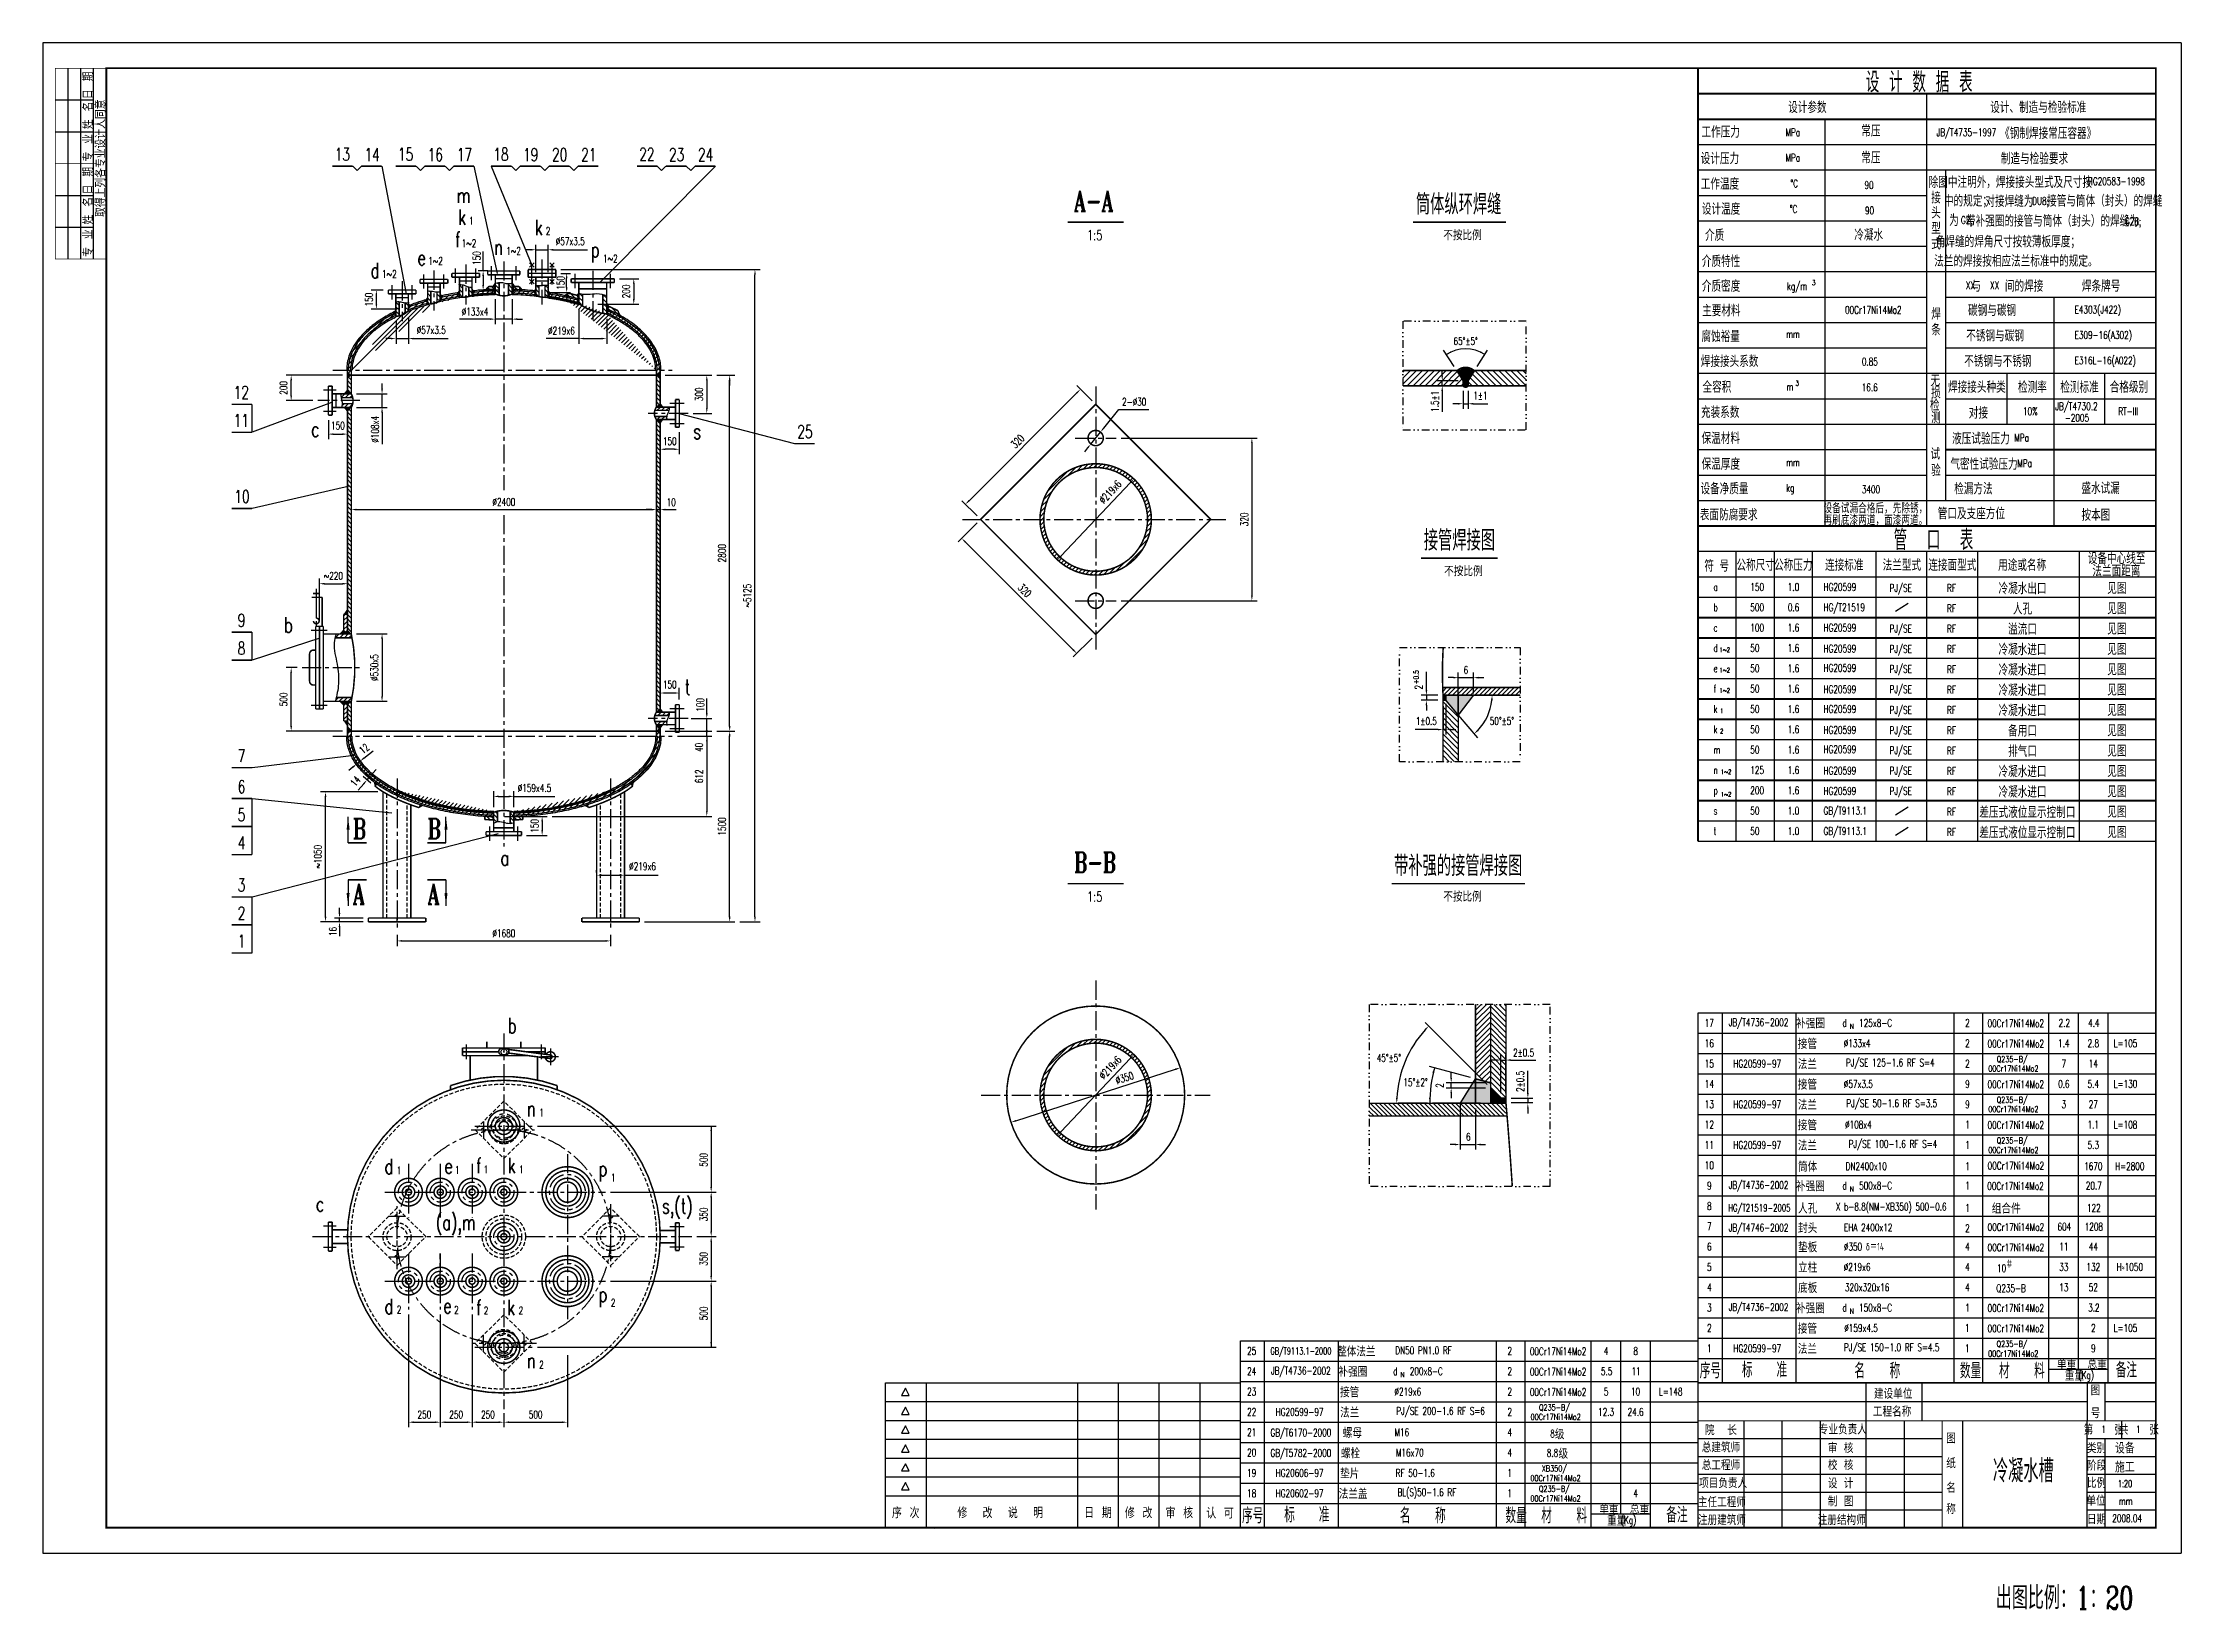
# Model space of a CAD drawing. Extents: x 37280 to 54100, y -24210 to -11888.
import ezdxf
from ezdxf.enums import TextEntityAlignment as Align

# ---------------------------------------------------------------- set-up
doc = ezdxf.new("R2010")
doc.units = 0
doc.header["$LTSCALE"] = 120
doc.header["$MEASUREMENT"] = 0
for name, pattern in [('CENTER', [2, 1.25, -0.25, 0.25, -0.25]), ('DIVIDE', [1.25, 0.5, -0.25, 0, -0.25, 0, -0.25]), ('HIDDEN', [0.375, 0.25, -0.125])]:
    doc.linetypes.add(name, pattern=pattern)
doc.layers.get('0').update_dxf_attribs({"linetype": 'CONTINUOUS'})
for name, color, linetype in [('1', 1, 'CENTER'), ('2', 2, 'HIDDEN'), ('20', 121, 'CONTINUOUS'), ('3', 3, 'DIVIDE'), ('4', 1, 'CENTER'), ('LI', 3, 'CONTINUOUS'), ('P4', 4, 'CONTINUOUS'), ('PUB_DIM', 3, 'CONTINUOUS'), ('TAB', 7, 'CONTINUOUS'), ('TEXT', 7, 'CONTINUOUS')]:
    doc.layers.add(name, color=color, linetype=linetype)
doc.styles.add('_HZTXT', font='txt.shx', dxfattribs={"width": 0.8, "bigfont": 'HZTXT.shx'})
doc.styles.add('FS64F', font='romant', dxfattribs={"bigfont": 'FS64F'})
doc.styles.add('HZTXT', font='romanc.shx', dxfattribs={"width": 0.7, "bigfont": 'HZTXT.shx'})
doc.styles.add('R2', font='ROMANT', dxfattribs={"width": 0.7, "bigfont": 'HZTXT'})
doc.styles.add('RC', font='romanc', dxfattribs={"width": 0.7, "bigfont": 'hztxt'})
doc.styles.add('ROMANC', font='romanc', dxfattribs={"width": 0.7, "bigfont": 'hztxt'})
doc.styles.add('RS', font='romans', dxfattribs={"width": 0.7, "bigfont": 'hztxt'})
doc.styles.add('SD', font='romanc', dxfattribs={"width": 0.7, "bigfont": 'hztxt'})
doc.styles.get("Standard").update_dxf_attribs({"font": 'simplex', "width": 0.7, "bigfont": 'HZTXT.SHX'})
doc.styles.add('TK02', font='txt', dxfattribs={"bigfont": 'hztxt'})
pattern_1 = [(45, (0, -748.836), (-17.67767, 17.67767), [])]
pattern_2 = [(135, (0, -748.836), (-17.67767, -17.67767), [])]
pattern_3 = [(135, (0, -748.83601), (-0.08838834765, -0.08838834765), [])]
pattern_4 = [(135, (0, -211.048), (-17.67767, -17.67767), [])]

msp = doc.modelspace()

# ---------------------------------------------------------------- texts
at = {"color": 3, "style": 'SD', "width": 0.7}
for s, height, p in [('m', 120, (40537, -13148)), ('k', 120, (40549, -13319)), ('1', 60, (40634, -13318)), ('k', 120, (41152, -13400)), ('f', 120, (40524, -13495)), ('1~2', 60, (40575, -13495)), ('2', 60, (41237, -13399)), ('d', 120, (39860, -13739)), ('e', 120, (40228, -13639)), ('1~2', 60, (40312, -13634)), ('n', 120, (40831, -13555)), ('1~2', 60, (40926, -13555)), ('p', 120, (41592, -13575)), ('1~2', 60, (41687, -13615)), ('1~2', 60, (39949, -13737)), ('c', 120, (39392, -14988)), ('s', 120, (42397, -15005)), ('b', 120, (39179, -16527)), ('t', 120, (42330, -17016)), ('a', 120, (40881, -18360)), ('b', 120, (40939, -19679)), ('n', 120, (41090, -20333)), ('1', 60, (41185, -20333)), ('d', 120, (39969, -20787)), ('f', 120, (40689, -20780)), ('k', 120, (40939, -20780)), ('1', 60, (40065, -20788)), ('e', 120, (40440, -20783)), ('1', 60, (40523, -20784)), ('1', 60, (40747, -20780)), ('1', 60, (41025, -20780)), ('p', 120, (41653, -20804)), ('1', 60, (41749, -20844)), ('c', 120, (39429, -21082)), ('s,(t)', 120, (42151, -21098)), ('(a),m', 120, (40373, -21227)), ('d', 120, (39969, -21888)), ('2', 60, (40065, -21883)), ('e', 120, (40431, -21883)), ('2', 60, (40516, -21886)), ('f', 120, (40690, -21896)), ('2', 60, (40749, -21890)), ('k', 120, (40934, -21896)), ('2', 60, (41023, -21890)), ('p', 120, (41653, -21793)), ('2', 60, (41749, -21829)), ('n', 120, (41090, -22314)), ('2', 60, (41185, -22317))]:
    msp.add_text(s, height=height, dxfattribs=at).set_placement(p)
at = {"width": 0.7}
for s, height, style, p in [('A-A', 160, 'R2', (45390, -13212)), ('筒体纵环焊缝', 160, 'R2', (48081, -13239)), ('1:5', 80, 'R2', (45494, -13441)), ('不按比例', 80, 'R2', (48296, -13441)), ('接管焊接图', 160, 'R2', (48143, -15882)), ('不按比例', 80, 'R2', (48303, -16084)), ('B', 160, 'R2', (39718, -18150)), ('B', 160, 'R2', (40306, -18150)), ('B-B', 160, 'R2', (45390, -18415)), ('带补强的接管焊接图', 160, 'R2', (47909, -18442)), ('A', 160, 'R2', (39718, -18663)), ('A', 160, 'R2', (40306, -18663)), ('1:5', 80, 'R2', (45494, -18644)), ('不按比例', 80, 'R2', (48296, -18644)), ('序号', 120, 'RS', (50313, -22394)), ('标   准', 120, 'RS', (50645, -22387)), (' 名   称', 120, 'RS', (51472, -22394)), (' 数量', 120, 'RS', (52302, -22394)), (' 材   料', 120, 'RS', (52609, -22394)), (' 单重', 80, 'RS', (53085, -22321)), (' 重量', 80, 'RS', (53146, -22413)), (' 总重', 80, 'RS', (53325, -22321)), ('备注', 120, 'RS', (53585, -22388)), ('冷凝水槽', 180, 'FS64F', (52619, -23212)), (' 单重', 80, 'RS', (49485, -23461)), (' 总重', 80, 'RS', (49725, -23461)), ('序号', 120, 'RS', (46713, -23534)), ('标   准', 120, 'RS', (47045, -23527)), (' 名   称', 120, 'RS', (47897, -23534)), (' 数量', 120, 'RS', (48727, -23534)), (' 材   料', 120, 'RS', (49009, -23534)), (' 重量', 80, 'RS', (49546, -23553)), ('备注', 120, 'RS', (50050, -23528)), ('出图比例：1：20', 180, 'RC', (52642, -24210))]:
    msp.add_text(s, height=height, dxfattribs=dict(at, style=style)).set_placement(p)
at = {"color": 7, "linetype": 'ByBlock', "style": 'RC', "width": 0.7}
for s, p in [('1', (53489, -22794)), ('1', (53762, -22794)), ('1:20', (53658, -23222))]:
    msp.add_text(s, height=54, dxfattribs=at).set_placement(p, align=Align.MIDDLE)
at = {"char_height": 60, "attachment_point": 5, "style": 'RC'}
for s, insert in [('\\A1;%%C57x3.5', (41429, -13449)), ('\\A1;%%C57x3.5', (40336, -14147)), ('\\A1;%%C133x4', (40680, -14003)), ('\\A1;%%C219x6', (41360, -14153)), ('65%%d±5%%D', (48472, -14235)), ('\\A1;1±1', (48588, -14663)), ('\\A1;2-%%c30', (45865, -14712)), ('\\A1;150', (39602, -14899)), ('\\A1;150', (42212, -15022)), ('\\A1;%%C2400', (40907, -15500)), ('\\A1;10', (42224, -15502)), ('\\A1;~220', (39566, -16081)), ('\\A1;150', (42212, -16936)), ('\\A1;%%C159x4.5', (41148, -17750)), ('\\A1;%%c219x6', (41998, -18366)), ('\\A1;%%c1680', (40907, -18893)), ('2±0.5', (48928, -19832)), ('\\A1;250', (40282, -22679)), ('\\A1;250', (40532, -22679)), ('\\A1;250', (40782, -22679)), ('\\A1;500', (41157, -22679))]:
    msp.add_mtext(s, dxfattribs=dict(at, insert=insert))
for s, insert, rotation in [('\\A1;150', (40693, -13581), 90), ('\\A1;150', (41353, -13777), 90), ('\\A1;150', (39846, -13908), 90), ('\\A1;200', (41869, -13844), 90), ('\\A1;200', (39174, -14603), 90), ('\\A1;300', (42443, -14653), 90), ('1.5±1', (48230, -14709), 90), ('\\A1;%%C108x4', (39894, -14929), 90), ('\\A1;320', (44948, -15023), 45), ('\\A1;%%c219x6', (45676, -15421), 46.6342), ('\\A1;320', (46731, -15637), 90), ('\\A1;2800', (42623, -15903), 90), ('\\A1;320', (45003, -16196), 315), ('\\A1;~5125', (42822, -16237), 90), ('%%C530x5', (39889, -16803), 90), ('\\A1;500', (39174, -17053), 90), ('\\A1;100', (42452, -17096), 90), ('\\A1;12', (39808, -17441), 39.2117), ('\\A1;40', (42442, -17430), 90), ('\\A1;14', (39739, -17697), 49.4552), ('612', (42443, -17658), 90), ('\\A1;1500', (42623, -18053), 90), ('\\A1;150', (41149, -18048), 90), ('\\A1;~1050', (39444, -18291), 90), ('\\A1;16', (39562, -18879), 90), ('\\A1;%%c219x6', (45676, -19949), 46.6342), ('\\A1;%%c350', (45789, -20030), 17.8778), ('\\A1;2', (48267, -20090), 90), ('\\A1;500', (42478, -20675), 90), ('\\A1;350', (42478, -21104), 90), ('\\A1;350', (42478, -21454), 90), ('\\A1;500', (42478, -21883), 90)]:
    msp.add_mtext(s, dxfattribs=dict(at, insert=insert, rotation=rotation))
at = {"attachment_point": 1}
for s, insert, char_height, width, style in [('盛水试漏', (53315, -15347), 90, 492.06, 'RC'), ('N', (51494, -19605), 40, 104.57, 'ROMANC'), ('N', (51494, -20885), 40, 104.57, 'ROMANC'), ('N', (51494, -21845), 40, 104.57, 'ROMANC'), ('N', (47960, -22345), 40, 104.57, 'ROMANC')]:
    msp.add_mtext(s, dxfattribs=dict(at, insert=insert, char_height=char_height, width=width, style=style))
at = {"color": 7, "char_height": 60, "attachment_point": 5, "style": 'ROMANC'}
for s, insert in [('\\A1;6', (48474, -16822)), ('1±0.5', (48163, -17224)), ('50%%D±5%%d', (48757, -17223)), ('45%%D±5%%d', (47868, -19873)), ('15%%D±2%%d', (48078, -20065)), ('\\A1;6', (48493, -20494))]:
    msp.add_mtext(s, dxfattribs=dict(at, insert=insert))
at = {"color": 7, "attachment_point": 5, "rotation": 90, "style": 'ROMANC'}
for s, insert, char_height in [('+0.5', (48082, -16879), 40), ('\\A1;2', (48103, -16957), 60), ('2±0.5', (48901, -20058), 60)]:
    msp.add_mtext(s, dxfattribs=dict(at, insert=insert, char_height=char_height))
at = {"layer": '20', "color": 7, "style": 'ROMANC', "width": 0.7}
for s, height, p in [('MPa ', 60, (50988, -12622)), ('常压', 90, (51584, -12626)), ('JB/T4735-1997', 60, (52176, -12622)), ('MPa ', 60, (50988, -12822)), ('常压', 90, (51584, -12837)), ('HG20583-1998', 60, (53366, -13007)), (' %%dC', 60, (50998, -13025)), ('90', 60, (51609, -13037)), ('DU8;', 60, (52928, -13162)), ('%%dC', 60, (51022, -13226)), ('90', 60, (51613, -13237)), ('G2;', 60, (52368, -13313)), ('G28;', 60, (53658, -13322)), ('kg/m', 60, (51000, -13833)), ('3', 40, (51195, -13795)), ('XX', 60, (52407, -13825)), ('XX', 60, (52597, -13825)), ('00Cr17Ni14Mo2', 60, (51456, -14019)), ('E4303(J422)', 60, (53261, -14017)), ('mm ', 60, (50993, -14209)), ('E309-16(A302)', 60, (53261, -14217)), ('0.85', 60, (51588, -14426)), ('E316L-16(A022)', 60, (53261, -14417)), ('m', 60, (50996, -14624)), ('3', 40, (51065, -14586)), ('16.6', 60, (51587, -14629)), ('10%', 60, (52856, -14817)), ('JB/T4730.2', 60, (53110, -14777)), ('RT-III', 60, (53605, -14817)), ('MPa ', 60, (52788, -15025)), ('-2005', 60, (53185, -14868)), ('mm ', 60, (50993, -15219)), ('MPa ', 60, (52811, -15225)), ('kg', 60, (50993, -15419)), ('3400', 60, (51588, -15431)), ('150', 60, (50711, -16199)), ('1.0', 60, (51006, -16199)), ('HG20599', 60, (51287, -16199)), ('PJ/SE', 60, (51806, -16207)), ('b', 60, (50422, -16359)), ('a', 60, (50422, -16199)), ('500', 60, (50711, -16359)), ('0.6', 60, (51006, -16359)), ('HG/T21519', 60, (51287, -16359)), ('RF', 60, (52258, -16207)), ('RF', 60, (52258, -16367)), ('c', 60, (50422, -16519)), ('100', 60, (50711, -16519)), ('1.6', 60, (51006, -16519)), ('HG20599', 60, (51287, -16519)), ('PJ/SE', 60, (51806, -16527)), ('RF', 60, (52258, -16527)), ('d', 60, (50422, -16679)), ('1~2', 36, (50468, -16681)), ('50', 60, (50711, -16679)), ('1.6', 60, (51006, -16679)), ('HG20599', 60, (51287, -16683)), ('PJ/SE', 60, (51806, -16687)), ('RF', 60, (52258, -16687)), ('e', 60, (50422, -16839)), ('1~2', 36, (50468, -16841)), ('50', 60, (50711, -16839)), ('1.6', 60, (51006, -16839)), ('HG20599', 60, (51287, -16835)), ('PJ/SE', 60, (51806, -16843)), ('RF', 60, (52258, -16847)), ('f', 60, (50422, -16999)), ('1~2', 36, (50468, -17001)), ('50', 60, (50711, -16999)), ('1.6', 60, (51006, -16999)), ('HG20599', 60, (51287, -17003)), ('PJ/SE', 60, (51806, -17003)), ('RF', 60, (52258, -17007)), ('k', 60, (50422, -17159)), ('1', 36, (50473, -17161)), ('50', 60, (50711, -17159)), ('1.6', 60, (51006, -17159)), ('HG20599', 60, (51287, -17159)), ('PJ/SE', 60, (51806, -17167)), ('RF', 60, (52258, -17167)), ('k', 60, (50422, -17319)), ('2', 36, (50473, -17321)), ('50', 60, (50711, -17319)), ('1.6', 60, (51006, -17319)), ('HG20599', 60, (51287, -17323)), ('PJ/SE', 60, (51806, -17327)), ('RF', 60, (52258, -17327)), ('m', 60, (50422, -17479)), ('50', 60, (50711, -17479)), ('1.6', 60, (51006, -17479)), ('HG20599', 60, (51287, -17475)), ('PJ/SE', 60, (51806, -17483)), ('RF', 60, (52258, -17487)), ('n', 60, (50422, -17639)), ('1~2', 36, (50478, -17641)), ('125', 60, (50711, -17639)), ('1.6', 60, (51006, -17639)), ('HG20599', 60, (51287, -17643)), ('PJ/SE', 60, (51806, -17643)), ('RF', 60, (52258, -17647)), ('p', 60, (50422, -17799)), ('1~2', 36, (50478, -17818)), ('200', 60, (50711, -17799)), ('1.6', 60, (51006, -17799)), ('HG20599', 60, (51287, -17803)), ('PJ/SE', 60, (51806, -17803)), ('RF', 60, (52258, -17807)), ('s', 60, (50422, -17959)), ('50', 60, (50711, -17959)), ('1.0', 60, (51006, -17959)), ('GB/T9113.1', 60, (51287, -17959)), ('RF', 60, (52258, -17967)), ('t', 60, (50422, -18119)), ('50', 60, (50711, -18119)), ('1.0', 60, (51006, -18119)), ('GB/T9113.1', 60, (51287, -18119)), ('RF', 60, (52258, -18127))]:
    msp.add_text(s, height=height, dxfattribs=at).set_placement(p)
at = {"layer": '20', "style": 'ROMANC', "width": 0.7}
for p in [(53292, -22398), (49692, -23538)]:
    msp.add_text('(Kg)', height=60, dxfattribs=at).set_placement(p)
at = {"layer": 'LI', "color": 7, "width": 0.7}
for s, height, style, p in [('设 计 数 据 表', 160, 'FS64F', (52039, -12190)), ('设计参数', 90, 'RC', (51160, -12391)), ('设计、制造与检验标准', 90, 'RC', (52976, -12391)), ('工作压力', 90, 'RC', (50478, -12585)), ('《钢制焊接常压容器》', 90, 'RC', (53054, -12595)), ('设计压力', 90, 'RC', (50472, -12794)), ('制造与检验要求', 90, 'RC', (52946, -12794)), ('工作温度', 90, 'RC', (50472, -12994)), ('除图中注明外，焊接接头型式及尺寸按           ', 90, 'RC', (52994, -12981)), ('接', 90, 'RC', (52172, -13102)), ('中的规定；', 90, 'RC', (52423, -13131)), ('对接焊缝为', 90, 'RC', (52749, -13130)), ('接管与筒体（封头）的焊缝', 90, 'RC', (53499, -13127)), ('设计温度', 90, 'RC', (50481, -13191)), ('头', 90, 'RC', (52172, -13221)), ('为', 90, 'RC', (52313, -13280)), ('带补强圈的接管与筒体（封头）的焊缝为', 90, 'RC', (53087, -13285)), ('介质', 90, 'RC', (50430, -13397)), ('冷凝水', 90, 'RC', (51642, -13395)), ('型', 90, 'RC', (52172, -13344)), ('式', 90, 'RC', (52172, -13465)), ('角焊缝的焊角尺寸按较薄板厚度；', 90, 'RC', (52737, -13452)), ('介质特性', 90, 'RC', (50481, -13602)), ('法兰的焊接按相应法兰标准中的规定。', 90, 'RC', (52800, -13600)), ('介质密度', 90, 'RC', (50481, -13797)), ('与    间的焊接', 90, 'RC', (52733, -13797)), ('焊条牌号', 90, 'RC', (53470, -13797)), ('主要材料', 90, 'RC', (50483, -13990)), ('碳钢与碳钢', 90, 'RC', (52612, -13988)), ('条', 90, 'RC', (52172, -14140)), ('焊', 90, 'RC', (52172, -14017)), ('腐蚀裕量', 90, 'RC', (50478, -14193)), ('不锈钢与碳钢', 90, 'RC', (52636, -14188)), ('焊接接头系数', 90, 'RC', (50548, -14389)), ('不锈钢与不锈钢', 90, 'RC', (52658, -14388)), ('全容积', 90, 'RC', (50448, -14591)), (' 无  ', 90, 'RC', (52187, -14544)), ('损', 90, 'RC', (52171, -14636)), ('焊接接头种类', 90, 'RC', (52493, -14592)), ('检测率', 90, 'RC', (52930, -14592)), ('检测标准', 90, 'RC', (53300, -14592)), ('合格级别', 90, 'RC', (53689, -14592)), ('充装系数', 90, 'RC', (50474, -14790)), ('检  ', 90, 'RC', (52205, -14733)), ('测', 90, 'RC', (52171, -14833)), ('对接', 90, 'RC', (52505, -14795)), ('保温材料', 90, 'RC', (50479, -14994)), ('液压试验压力', 90, 'RC', (52525, -14997)), ('试', 90, 'RC', (52166, -15117)), ('保温厚度', 90, 'RC', (50479, -15197)), ('验', 90, 'RC', (52171, -15246)), ('气密性试验压力', 90, 'RC', (52549, -15197)), ('设备净质量', 90, 'RC', (50508, -15391)), ('检漏方法', 90, 'RC', (52466, -15391)), ('表面防腐要求', 90, 'RC', (50541, -15596)), ('设备试漏合格后，先除锈，', 72, 'RC', (51695, -15545)), ('再刷底漆两道，面漆两道。', 72, 'RC', (51695, -15639)), ('管口及支座方位', 90, 'RC', (52450, -15586)), ('按本图', 90, 'RC', (53429, -15598)), ('管  口  表', 160, 'FS64F', (52152, -15790)), ('符 号', 90, 'RC', (50447, -15998)), ('公称尺寸', 90, 'RC', (50753, -15992)), ('公称压力', 90, 'RC', (51049, -15992)), ('连接标准', 90, 'RC', (51450, -15992)), ('法兰型式', 90, 'RC', (51903, -15992)), ('连接面型式', 90, 'RC', (52300, -15992)), ('用途或名称', 90, 'RC', (52849, -15992)), ('设备中心线至', 90, 'RC', (53592, -15939)), ('冷凝水出口', 90, 'RC', (52852, -16176)), ('法兰面距离 ', 90, 'RC', (53612, -16036)), ('见图', 90, 'RC', (53594, -16176)), ('人孔', 90, 'RC', (52852, -16336)), ('见图', 90, 'RC', (53594, -16336)), ('溢流口', 90, 'RC', (52852, -16496)), ('见图', 90, 'RC', (53594, -16496)), ('冷凝水进口', 90, 'RC', (52852, -16656)), ('见图', 90, 'RC', (53594, -16656)), ('冷凝水进口', 90, 'RC', (52852, -16816)), ('见图', 90, 'RC', (53594, -16816)), ('冷凝水进口', 90, 'RC', (52852, -16976)), ('见图', 90, 'RC', (53594, -16976)), ('冷凝水进口', 90, 'RC', (52852, -17136)), ('见图', 90, 'RC', (53594, -17136)), ('备用口', 90, 'RC', (52852, -17296)), ('见图', 90, 'RC', (53594, -17296)), ('排气口', 90, 'RC', (52852, -17456)), ('见图', 90, 'RC', (53594, -17456)), ('冷凝水进口', 90, 'RC', (52852, -17616)), ('见图', 90, 'RC', (53594, -17616)), ('冷凝水进口', 90, 'RC', (52852, -17776)), ('见图', 90, 'RC', (53594, -17776)), ('差压式液位显示控制口', 90, 'RC', (52890, -17936)), ('见图', 90, 'RC', (53594, -17936)), ('差压式液位显示控制口', 90, 'RC', (52890, -18096)), ('见图', 90, 'RC', (53594, -18096))]:
    msp.add_text(s, height=height, dxfattribs=dict(at, style=style)).set_placement(p, align=Align.MIDDLE)
at = {"layer": 'P4', "style": 'SD', "width": 0.7}
for s, p in [('13', (39577, -12815)), ('14', (39811, -12818)), ('15', (40074, -12815)), ('16', (40308, -12818)), ('17', (40537, -12818)), ('18', (40824, -12815)), ('19', (41058, -12818)), ('20', (41286, -12818)), ('21', (41515, -12818)), ('22', (41972, -12815)), ('23', (42206, -12818)), ('24', (42434, -12818)), ('12', (38782, -14688)), ('11', (38782, -14909)), ('25', (43215, -14997)), ('10', (38787, -15507)), ('9', (38814, -16481)), ('8', (38814, -16701)), ('7', (38814, -17547)), ('6', (38814, -17790)), ('5', (38814, -18010)), ('4', (38814, -18231)), ('3', (38814, -18563)), ('2', (38814, -18784)), ('1', (38814, -19004))]:
    msp.add_text(s, height=100, dxfattribs=at).set_placement(p)
at = {"layer": 'TAB', "style": 'TK02'}
for s, p in [('日 期', (37674, -12330)), ('姓 名', (37674, -12567)), ('取得上列各专业设计人同意', (37772, -13258)), ('专 业', (37674, -12822)), ('日 期', (37674, -13080)), ('姓 名', (37674, -13317)), ('专 业', (37674, -13572))]:
    msp.add_text(s, height=70, rotation=90, dxfattribs=at).set_placement(p)
at = {"layer": 'TAB', "color": 3}
for s, height, style, width, p in [('建设单位', 80, 'TK02', 0.7, (51835, -22510)), ('图', 80, 'TK02', 0.7, (53426, -22485)), ('工程名称', 80, 'TK02', 0.7, (51826, -22650)), ('号', 80, 'TK02', 0.7, (53426, -22665)), ('院  长', 80, 'TK02', 0.7, (50480, -22796)), ('专业负责人', 80, 'TK02', 0.7, (51439, -22791)), ('图', 80, 'TK02', 0.7, (52290, -22863)), ('第   张', 80, 'TK02', 0.7, (53490, -22793)), ('共   张', 80, 'TK02', 0.7, (53767, -22793)), ('总建筑师', 80, 'TK02', 0.7, (50480, -22932)), ('总工程师', 80, 'TK02', 0.7, (50480, -23072)), ('校 核', 80, 'TK02', 0.7, (51422, -23071)), ('审 核', 80, 'TK02', 0.7, (51421, -22937)), ('纸', 80, 'TK02', 0.7, (52290, -23057)), ('类别', 80, 'TK02', 0.7, (53434, -22938)), ('阶段', 80, 'TK02', 0.7, (53434, -23075)), ('设备', 84.7, 'HZTXT', 0.7, (53657, -22938)), ('施工', 84.7, 'HZTXT', 0.7, (53657, -23087)), ('项目负责人', 80, 'TK02', 0.7, (50497, -23213)), ('设 计', 80, 'TK02', 0.7, (51421, -23215)), ('名', 80, 'TK02', 0.7, (52290, -23250)), ('比例', 80, 'TK02', 0.7, (53434, -23212)), ('主任工程师', 80, 'TK02', 0.7, (50488, -23363)), ('制 图', 80, 'TK02', 0.7, (51421, -23357)), ('称', 80, 'TK02', 0.7, (52290, -23417)), ('单位', 80, 'TK02', 0.7, (53430, -23352)), ('mm', 60, 'RC', 0.7, (53664, -23359)), ('序 次', 84.7, '_HZTXT', 0.8, (44068, -23447)), ('修  改  说  明', 84.7, '_HZTXT', 0.8, (44811, -23447)), ('日 期', 84.7, '_HZTXT', 0.8, (45580, -23447)), ('修 改', 84.7, '_HZTXT', 0.8, (45900, -23447)), ('审 核', 84.7, '_HZTXT', 0.8, (46220, -23447)), ('认 可', 84.7, '_HZTXT', 0.8, (46540, -23450)), ('注册建筑师', 80, 'TK02', 0.7, (50488, -23503)), ('注册结构师', 80, 'TK02', 0.7, (51430, -23503)), ('日期', 80, 'TK02', 0.7, (53434, -23498)), ('2008.04', 60, 'RC', 0.7, (53675, -23495))]:
    msp.add_text(s, height=height, dxfattribs=dict(at, style=style, width=width)).set_placement(p, align=Align.MIDDLE)
at = {"layer": 'TEXT', "color": 7, "style": 'RC', "width": 0.7}
for s, height, p in [('17', 60, (50389, -19598)), ('JB/T4736-2002', 60, (50776, -19598)), ('补强圈', 80, (51185, -19598)), ('d   125x8-C', 60, (51631, -19598)), ('2', 60, (52419, -19598)), ('00Cr17Ni14Mo2', 60, (52799, -19600)), ('2.2', 60, (53181, -19598)), ('4.4', 60, (53413, -19598)), ('16', 60, (50389, -19758)), ('接管', 80, (51160, -19758)), ('%%c133x4', 60, (51551, -19758)), ('2', 60, (52419, -19758)), ('00Cr17Ni14Mo2', 60, (52799, -19760)), ('1.4', 60, (53177, -19758)), ('2.8', 60, (53409, -19758)), ('L=105', 60, (53662, -19758)), ('15', 60, (50389, -19918)), ('HG20599-97', 60, (50766, -19918)), ('法兰', 80, (51160, -19918)), ('PJ/SE 125-1.6 RF S=4', 60, (51812, -19914)), ('2', 60, (52419, -19918)), ('00Cr17Ni14Mo2', 48, (52780, -19956)), ('Q235-B/', 48, (52770, -19886)), ('7', 60, (53177, -19918)), ('14', 60, (53409, -19918)), ('14', 60, (50389, -20078)), ('接管', 80, (51160, -20078)), ('%%c57x3.5', 60, (51561, -20078)), ('9', 60, (52419, -20078)), ('00Cr17Ni14Mo2', 60, (52799, -20080)), ('Q235-B/', 48, (52770, -20206)), ('0.6', 60, (53177, -20078)), ('5.4', 60, (53409, -20078)), ('L=130', 60, (53662, -20078)), ('13', 60, (50389, -20238)), ('HG20599-97', 60, (50766, -20238)), ('法兰', 80, (51160, -20238)), ('PJ/SE 50-1.6 RF S=3.5', 60, (51824, -20234)), ('9', 60, (52419, -20238)), ('00Cr17Ni14Mo2', 48, (52780, -20275)), ('3', 60, (53177, -20238)), ('27', 60, (53409, -20238)), ('12', 60, (50389, -20398)), ('接管', 80, (51160, -20398)), ('法兰', 80, (51160, -20558)), ('%%c108x4', 60, (51561, -20398)), ('PJ/SE 100-1.6 RF S=4', 60, (51833, -20554)), ('1', 60, (52419, -20398)), ('00Cr17Ni14Mo2', 60, (52799, -20400)), ('Q235-B/', 48, (52770, -20526)), ('1.1', 60, (53409, -20398)), ('L=108', 60, (53662, -20398)), ('11', 60, (50389, -20558)), ('10', 60, (50389, -20718)), ('HG20599-97', 60, (50766, -20558)), ('筒体', 80, (51162, -20725)), ('1', 60, (52419, -20558)), ('00Cr17Ni14Mo2', 48, (52780, -20597)), ('5.3', 60, (53409, -20558)), ('9', 60, (50389, -20878)), ('JB/T4736-2002', 60, (50776, -20878)), ('补强圈', 80, (51184, -20878)), ('d   500x8-C', 60, (51631, -20878)), ('DN2400x10', 60, (51623, -20725)), ('1', 60, (52419, -20725)), ('1', 60, (52419, -20878)), ('00Cr17Ni14Mo2', 60, (52797, -20880)), ('00Cr17Ni14Mo2', 60, (52800, -20720)), ('1670', 60, (53409, -20725)), ('20.7', 60, (53413, -20878)), ('H=2800', 60, (53696, -20725)), ('8', 60, (50389, -21038)), ('HG/T21519-2005', 57, (50782, -21057)), ('人孔', 80, (51162, -21053)), ('X b-8.8(NM-XB350) 500-0.6', 60, (51819, -21048)), ('1', 60, (52419, -21053)), ('组合件', 80, (52724, -21053)), ('122', 60, (53413, -21053)), ('7', 60, (50389, -21198)), ('JB/T4746-2002', 60, (50776, -21213)), ('封头', 80, (51162, -21207)), ('EHA 2400x12', 60, (51638, -21207)), ('2', 60, (52419, -21213)), ('00Cr17Ni14Mo2', 60, (52800, -21203)), ('604', 60, (53181, -21201)), ('1208', 60, (53413, -21201)), ('6', 60, (50389, -21358)), ('垫板', 80, (51162, -21358)), ('%%C350 δ＝14', 60, (51605, -21358)), ('4', 60, (52419, -21358)), ('00Cr17Ni14Mo2', 60, (52800, -21363)), ('11', 60, (53177, -21358)), ('44', 60, (53409, -21358)), ('5', 60, (50389, -21518)), ('立柱', 80, (51162, -21518)), ('%%C219x6', 60, (51551, -21518)), ('4', 60, (52419, -21518)), ('10', 60, (52688, -21528)), ('＃', 60, (52748, -21494)), ('33', 60, (53177, -21518)), ('132', 60, (53409, -21518)), ('H≈1050', 60, (53696, -21518)), ('4', 60, (50389, -21678)), ('底板', 80, (51162, -21678)), ('320x320x16', 60, (51630, -21678)), ('4', 60, (52419, -21678)), ('Q235-B', 60, (52762, -21688)), ('13', 60, (53177, -21678)), ('52', 60, (53409, -21678)), ('3', 60, (50389, -21838)), ('JB/T4736-2002', 60, (50776, -21838)), ('补强圈', 80, (51184, -21838)), ('d   150x8-C', 60, (51631, -21838)), ('1', 60, (52419, -21838)), ('00Cr17Ni14Mo2', 60, (52799, -21840)), ('3.2', 60, (53413, -21838)), ('2', 60, (50389, -21998)), ('接管', 80, (51160, -21998)), ('%%c159x4.5', 60, (51582, -21998)), ('1', 60, (52418, -21998)), ('00Cr17Ni14Mo2', 60, (52799, -22000)), ('2', 60, (53409, -21998)), ('L=105', 60, (53662, -21998)), ('25', 60, (46789, -22178)), ('GB/T9113.1-2000', 54, (47176, -22183)), ('整体法兰', 80, (47612, -22178)), ('DN50 PN1.0 RF', 60, (48141, -22174)), ('2', 60, (48819, -22178)), ('00Cr17Ni14Mo2', 60, (49199, -22180)), ('4', 60, (49577, -22178)), ('8', 60, (49809, -22178)), ('1', 60, (50389, -22158)), ('HG20599-97', 60, (50766, -22158)), ('法兰', 80, (51160, -22158)), ('PJ/SE 150-1.0 RF S=4.5', 60, (51823, -22154)), ('1', 60, (52418, -22158)), ('00Cr17Ni14Mo2', 48, (52779, -22198)), ('Q235-B/', 48, (52769, -22126)), ('9', 60, (53409, -22158)), ('24', 60, (46789, -22338)), ('JB/T4736-2002', 60, (47176, -22338)), ('补强圈', 80, (47585, -22338)), ('d   200x8-C', 60, (48097, -22338)), ('2', 60, (48819, -22338)), ('00Cr17Ni14Mo2', 60, (49199, -22340)), ('5.5', 60, (49581, -22338)), ('11', 60, (49813, -22338)), ('23', 60, (46789, -22498)), ('接管', 80, (47560, -22498)), ('%%c219x6', 60, (48017, -22498)), ('2', 60, (48819, -22498)), ('00Cr17Ni14Mo2', 60, (49199, -22500)), ('5', 60, (49577, -22498)), ('10', 60, (49809, -22498)), ('L=148', 60, (50085, -22498)), ('22', 60, (46789, -22658)), ('HG20599-97', 60, (47166, -22658)), ('法兰', 80, (47560, -22658)), ('PJ/SE 200-1.6 RF S=6', 60, (48275, -22654)), ('2', 60, (48819, -22658)), ('00Cr17Ni14Mo2', 48, (49180, -22696)), ('Q235-B/', 48, (49170, -22626)), ('12.3', 60, (49577, -22658)), ('24.6', 60, (49809, -22658)), ('21', 60, (46789, -22818)), ('GB/T6170-2000', 60, (47176, -22825)), (' 螺母', 80, (47562, -22818)), ('M16', 60, (47970, -22818)), ('4', 60, (48819, -22818)), ('8', 60, (49155, -22828)), ('级', 80, (49211, -22829)), ('20', 60, (46789, -22978)), ('GB/T5782-2000', 60, (47176, -22985)), ('螺栓', 80, (47567, -22978)), ('M16x70', 60, (48033, -22978)), ('4', 60, (48819, -22978)), ('8.8', 60, (49155, -22980)), ('级', 80, (49240, -22982)), ('19', 60, (46789, -23138)), ('HG20606-97', 60, (47166, -23138)), ('垫片', 80, (47560, -23138)), ('RF 50-1.6', 60, (48076, -23138)), ('1', 60, (48818, -23138)), ('00Cr17Ni14Mo2', 48, (49179, -23178)), ('XB350/', 48, (49169, -23106)), ('18', 60, (46789, -23298)), ('HG20602-97', 60, (47166, -23298)), ('法兰盖', 80, (47587, -23298)), ('BL(S)50-1.6 RF', 60, (48167, -23294)), ('1', 60, (48818, -23298)), ('00Cr17Ni14Mo2', 48, (49179, -23338)), ('Q235-B/', 48, (49169, -23266)), ('4', 60, (49809, -23298))]:
    msp.add_text(s, height=height, dxfattribs=at).set_placement(p, align=Align.MIDDLE)

# ---------------------------------------------------------------- blocks, each defined once
blk = doc.blocks.new('F-TABPT')
at = {"layer": 'TAB', "color": 7, "linetype": 'Continuous'}
blk.add_point((0, 0), dxfattribs=at)
at = {"layer": 'TAB', "color": 7, "linetype": 'Continuous', "width": 0.7, "flags": 1}
for tag, p in [('┬Ñ▓ò©▀', (33.63, 15.13)), ('áÏ░Õ©▀', (33.63, -11.27)), ('┐ÝÂ╚╝Ë│ñ', (33.63, -37.67)), ('│ñÂ╚╝Ë│ñ', (33.63, -64.07)), ('═╝┐‗║┼', (33.63, -90.47)), ('▒╚└²', (33.63, -116.87))]:
    blk.add_attdef(tag, p, '', height=20, dxfattribs=at)
blk = doc.blocks.new('HQL')
at = {"layer": 'TAB'}
for p, q in [((-15, -75), (-15, 0)), ((-10, -75), (-10, 0)), ((-5, -75), (-5, 0)), ((-20, -25), (-5, -25)), ((-20, -50), (-5, -50)), ((-15, -150), (-15, -75)), ((-10, -150), (-10, -75)), ((-5, -150), (-5, -75)), ((-20, -100), (-5, -100)), ((-20, -125), (-5, -125))]:
    blk.add_line(p, q, dxfattribs=at)
at = {"layer": 'TAB', "const_width": 0.3}
for points in [[(-20, -75), (-20, 0), (0, 0)], [(0, -150), (-20, -150), (-20, -75)], [(-20, -75), (-5, -75)]]:
    blk.add_lwpolyline(points, dxfattribs=at)
at = {"layer": 'TAB'}
for points in [[(0, -75), (0, 0)], [(0, -150), (0, -75)]]:
    blk.add_lwpolyline(points, dxfattribs=at)
blk = doc.blocks.new('NEW')
at = {"yscale": 0.5}
blk.add_blockref('HQL', (0, 0), dxfattribs=at)

# ---------------------------------------------------------------- hatches: boundary and pattern name
h = msp.add_hatch()
h.set_pattern_fill('ANSI31', color=256, scale=200, angle=90, style=0)
h.set_pattern_definition(pattern_4)
edge = h.paths.add_edge_path()
edge.add_spline(control_points=[(40583, -13791), (40575, -13790), (40566, -13790), (40558, -13791)], knot_values=[34.196112, 34.196112, 34.196112, 34.196112, 59.743914, 59.743914, 59.743914, 59.743914], degree=3, periodic=0)
edge.add_line((40558, -13791), (40558, -13889))
edge.add_arc((40582, -13693), 197, 262.8724, 270.1451)
edge.add_line((40583, -13890), (40583, -13791))
edge = h.paths.add_edge_path()
edge.add_spline(control_points=[(40656, -13808), (40647, -13810), (40639, -13810), (40631, -13809)], knot_values=[111.216117, 111.216117, 111.216117, 111.216117, 137.012131, 137.012131, 137.012131, 137.012131], degree=3, periodic=0)
edge.add_line((40631, -13809), (40631, -13884))
edge.add_arc((40582, -13693), 197, 284.2189, 291.8538)
edge.add_line((40656, -13876), (40656, -13808))
h = msp.add_hatch()
h.set_pattern_fill('ANSI31', color=256, scale=200, angle=90, style=0)
edge = h.paths.add_edge_path()
edge.add_spline(control_points=[(40973, -13777), (40963, -13780), (40953, -13782), (40943, -13782)], knot_values=[124.228657, 124.228657, 124.228657, 124.228657, 154.628423, 154.628423, 154.628423, 154.628423], degree=3, periodic=0)
edge.add_line((40943, -13782), (40943, -13874))
edge.add_arc((40907, -13719), 159, 283.2861, 294.7527)
edge.add_line((40973, -13864), (40973, -13777))
edge = h.paths.add_edge_path()
edge.add_spline(control_points=[(40870, -13773), (40861, -13774), (40851, -13777), (40840, -13779)], knot_values=[16.819989, 16.819989, 16.819989, 16.819989, 46.828966, 46.828966, 46.828966, 46.828966], degree=3, periodic=0)
edge.add_line((40840, -13779), (40840, -13864))
edge.add_arc((40907, -13719), 159, 245.2473, 256.7139)
edge.add_line((40870, -13874), (40870, -13773))
h = msp.add_hatch()
h.set_pattern_fill('ANSI31', color=256, angle=90, style=0)
h.set_pattern_definition(pattern_3)
edge = h.paths.add_edge_path()
edge.add_spline(control_points=[(39683, -14463), (39683, -14450), (39684, -14436), (39688, -14404), (39692, -14386), (39703, -14349), (39710, -14330), (39728, -14292), (39739, -14273), (39771, -14227), (39792, -14202), (39842, -14152), (39870, -14128), (39932, -14083), (39965, -14062), (40020, -14031), (40039, -14021), (40058, -14012)], knot_values=[5.486001, 5.486001, 5.486001, 5.486001, 5.547167, 5.547167, 5.634446, 5.634446, 5.721936, 5.721936, 5.817578, 5.817578, 5.950591, 5.950591, 6.083603, 6.083603, 6.216616, 6.216616, 6.283185, 6.283185, 6.283185, 6.283185], degree=3, periodic=0)
edge.add_line((40058, -14012), (40058, -13999))
edge.add_spline(control_points=[(40058, -13999), (40022, -14016), (39989, -14034), (39922, -14075), (39890, -14098), (39831, -14146), (39805, -14171), (39765, -14216), (39750, -14235), (39724, -14275), (39713, -14295), (39696, -14332), (39690, -14349), (39680, -14384), (39676, -14401), (39672, -14433), (39671, -14448), (39671, -14463)], knot_values=[5.480061, 5.480061, 5.480061, 5.480061, 5.600023, 5.600023, 5.73444, 5.73444, 5.868857, 5.868857, 5.964469, 5.964469, 6.06008, 6.06008, 6.138813, 6.138813, 6.217866, 6.217866, 6.283185, 6.283185, 6.283185, 6.283185], degree=3, periodic=0)
edge.add_line((39671, -14463), (39683, -14463))
edge = h.paths.add_edge_path()
edge.add_spline(control_points=[(40156, -13969), (40171, -13963), (40187, -13957), (40236, -13939), (40272, -13928), (40308, -13918)], knot_values=[5.228735, 5.228735, 5.228735, 5.228735, 5.276296, 5.276296, 5.379233, 5.379233, 5.379233, 5.379233], degree=3, periodic=0)
edge.add_line((40308, -13918), (40308, -13905))
edge.add_spline(control_points=[(40308, -13905), (40270, -13916), (40234, -13928), (40184, -13945), (40170, -13951), (40156, -13956)], knot_values=[5.22566, 5.22566, 5.22566, 5.22566, 5.331188, 5.331188, 5.374694, 5.374694, 5.374694, 5.374694], degree=3, periodic=0)
edge.add_line((40156, -13956), (40156, -13969))
edge = h.paths.add_edge_path()
edge.add_line((40558, -13864), (40558, -13852))
edge.add_spline(control_points=[(40558, -13852), (40535, -13856), (40512, -13860), (40461, -13869), (40433, -13874), (40406, -13881)], knot_values=[5.002855, 5.002855, 5.002855, 5.002855, 5.062354, 5.062354, 5.135836, 5.135836, 5.135836, 5.135836], degree=3, periodic=0)
edge.add_line((40406, -13881), (40406, -13893))
edge.add_spline(control_points=[(40406, -13893), (40434, -13887), (40462, -13881), (40513, -13872), (40535, -13868), (40558, -13864)], knot_values=[5.004382, 5.004382, 5.004382, 5.004382, 5.079495, 5.079495, 5.138219, 5.138219, 5.138219, 5.138219], degree=3, periodic=0)
edge = h.paths.add_edge_path()
edge.add_line((40840, -13840), (40840, -13828))
edge.add_spline(control_points=[(40840, -13828), (40830, -13828), (40819, -13828), (40799, -13829), (40791, -13830), (40782, -13830)], knot_values=[4.767013, 4.767013, 4.767013, 4.767013, 4.793519, 4.793519, 4.815191, 4.815191, 4.815191, 4.815191], degree=3, periodic=0)
edge.add_spline(control_points=[(40782, -13830), (40740, -13832), (40698, -13835), (40656, -13840)], knot_values=[4.815191, 4.815191, 4.815191, 4.815191, 4.919901, 4.919901, 4.919901, 4.919901], degree=3, periodic=0)
edge.add_line((40656, -13840), (40656, -13852))
edge.add_spline(control_points=[(40656, -13852), (40706, -13847), (40757, -13843), (40818, -13840), (40829, -13840), (40840, -13840)], knot_values=[4.767284, 4.767284, 4.767284, 4.767284, 4.893704, 4.893704, 4.92096, 4.92096, 4.92096, 4.92096], degree=3, periodic=0)
edge = h.paths.add_edge_path()
edge.add_spline(control_points=[(41158, -13840), (41150, -13839), (41142, -13838), (41100, -13834), (41066, -13832), (41032, -13830)], knot_values=[4.504877, 4.504877, 4.504877, 4.504877, 4.524685, 4.524685, 4.609587, 4.609587, 4.609587, 4.609587], degree=3, periodic=0)
edge.add_spline(control_points=[(41032, -13830), (41012, -13829), (40993, -13828), (40973, -13828)], knot_values=[4.609587, 4.609587, 4.609587, 4.609587, 4.657765, 4.657765, 4.657765, 4.657765], degree=3, periodic=0)
edge.add_line((40973, -13828), (40973, -13840))
edge.add_spline(control_points=[(40973, -13840), (41027, -13841), (41079, -13844), (41140, -13850), (41149, -13851), (41158, -13852)], knot_values=[4.503818, 4.503818, 4.503818, 4.503818, 4.635338, 4.635338, 4.657494, 4.657494, 4.657494, 4.657494], degree=3, periodic=0)
edge.add_line((41158, -13852), (41158, -13840))
edge = h.paths.add_edge_path()
edge.add_spline(control_points=[(41407, -13880), (41370, -13872), (41332, -13865), (41281, -13856), (41268, -13854), (41256, -13852)], knot_values=[4.28984, 4.28984, 4.28984, 4.28984, 4.390268, 4.390268, 4.421923, 4.421923, 4.421923, 4.421923], degree=3, periodic=0)
edge.add_line((41256, -13852), (41256, -13864))
edge.add_spline(control_points=[(41256, -13864), (41263, -13865), (41270, -13867), (41326, -13875), (41372, -13885), (41445, -13902), (41472, -13908), (41497, -13915)], knot_values=[4.204062, 4.204062, 4.204062, 4.204062, 4.222808, 4.222808, 4.347131, 4.347131, 4.420396, 4.420396, 4.420396, 4.420396], degree=3, periodic=0)
edge.add_line((41497, -13915), (41497, -13903))
edge.add_spline(control_points=[(41497, -13903), (41476, -13897), (41455, -13892), (41424, -13884), (41416, -13882), (41407, -13880)], knot_values=[4.207071, 4.207071, 4.207071, 4.207071, 4.26626, 4.26626, 4.28984, 4.28984, 4.28984, 4.28984], degree=3, periodic=0)
edge = h.paths.add_edge_path()
edge.add_spline(control_points=[(41807, -14025), (41778, -14009), (41748, -13994), (41716, -13980)], knot_values=[3.885714, 3.885714, 3.885714, 3.885714, 3.988302, 3.988302, 3.988302, 3.988302], degree=3, periodic=0)
edge.add_line((41716, -13980), (41716, -13993))
edge.add_spline(control_points=[(41716, -13993), (41740, -14004), (41763, -14015), (41821, -14045), (41854, -14065), (41914, -14106), (41942, -14127), (41986, -14166), (42003, -14182), (42033, -14216), (42047, -14234), (42072, -14269), (42083, -14287), (42101, -14324), (42109, -14343), (42121, -14380), (42125, -14399), (42130, -14433), (42131, -14448), (42131, -14463)], knot_values=[3.141593, 3.141593, 3.141593, 3.141593, 3.220224, 3.220224, 3.344547, 3.344547, 3.468871, 3.468871, 3.55806, 3.55806, 3.64725, 3.64725, 3.73644, 3.73644, 3.825629, 3.825629, 3.914819, 3.914819, 3.982988, 3.982988, 3.982988, 3.982988], degree=3, periodic=0)
edge.add_line((42131, -14463), (42143, -14463))
edge.add_spline(control_points=[(42143, -14463), (42143, -14448), (42142, -14433), (42138, -14400), (42134, -14382), (42123, -14347), (42116, -14329), (42100, -14294), (42091, -14277), (42069, -14243), (42057, -14227), (42019, -14181), (41990, -14152), (41924, -14097), (41887, -14071), (41834, -14039), (41820, -14032), (41807, -14025)], knot_values=[3.141593, 3.141593, 3.141593, 3.141593, 3.207557, 3.207557, 3.288942, 3.288942, 3.370327, 3.370327, 3.451713, 3.451713, 3.533098, 3.533098, 3.685387, 3.685387, 3.837675, 3.837675, 3.885714, 3.885714, 3.885714, 3.885714], degree=3, periodic=0)
h = msp.add_hatch()
h.set_pattern_fill('ANSI31', color=256, scale=200, style=0)
h.set_pattern_definition(pattern_1)
edge = h.paths.add_edge_path()
edge.add_ellipse((40907, -14463), major_axis=(-1200, 0), ratio=0.5, start_angle=315.0319, end_angle=360, ccw=False)
edge.add_line((40058, -14039), (40058, -14005))
edge.add_spline(control_points=[(40058, -14005), (40039, -14014), (40021, -14024), (39967, -14054), (39934, -14075), (39872, -14119), (39845, -14142), (39795, -14190), (39773, -14215), (39740, -14261), (39727, -14281), (39707, -14322), (39698, -14343), (39685, -14385), (39681, -14407), (39678, -14440), (39677, -14451), (39677, -14463)], knot_values=[5.483013, 5.483013, 5.483013, 5.483013, 5.547468, 5.547468, 5.677183, 5.677183, 5.806897, 5.806897, 5.936611, 5.936611, 6.034733, 6.034733, 6.132855, 6.132855, 6.230976, 6.230976, 6.283185, 6.283185, 6.283185, 6.283185], degree=3, periodic=0)
edge.add_line((39677, -14463), (39707, -14463))
edge = h.paths.add_edge_path()
edge.add_line((40308, -13943), (40308, -13912))
edge.add_spline(control_points=[(40308, -13912), (40286, -13918), (40265, -13924), (40214, -13941), (40185, -13951), (40156, -13962)], knot_values=[5.227191, 5.227191, 5.227191, 5.227191, 5.28804, 5.28804, 5.376952, 5.376952, 5.376952, 5.376952], degree=3, periodic=0)
edge.add_line((40156, -13962), (40156, -13995))
edge.add_ellipse((40907, -14463), major_axis=(-1200, 0), ratio=0.5, start_angle=299.9449, end_angle=308.7434, ccw=False)
edge = h.paths.add_edge_path()
edge.add_spline(control_points=[(40558, -13858), (40548, -13860), (40539, -13861), (40487, -13870), (40446, -13878), (40406, -13887)], knot_values=[5.003616, 5.003616, 5.003616, 5.003616, 5.028612, 5.028612, 5.137023, 5.137023, 5.137023, 5.137023], degree=3, periodic=0)
edge.add_line((40406, -13887), (40406, -13918))
edge.add_ellipse((40907, -14463), major_axis=(-1200, 0), ratio=0.5, start_angle=286.9079, end_angle=294.6769, ccw=False)
edge.add_line((40558, -13889), (40558, -13858))
edge = h.paths.add_edge_path()
edge.add_ellipse((40907, -14463), major_axis=(-1200, 0), ratio=0.5, start_angle=273.1768, end_angle=282.0735, ccw=False)
edge.add_line((40840, -13864), (40840, -13834))
edge.add_spline(control_points=[(40840, -13834), (40840, -13834), (40839, -13834), (40819, -13834), (40801, -13835), (40782, -13836)], knot_values=[4.767148, 4.767148, 4.767148, 4.767148, 4.769183, 4.769183, 4.815447, 4.815447, 4.815447, 4.815447], degree=3, periodic=0)
edge.add_spline(control_points=[(40782, -13836), (40748, -13838), (40715, -13840), (40673, -13844), (40664, -13845), (40656, -13846)], knot_values=[4.815447, 4.815447, 4.815447, 4.815447, 4.898897, 4.898897, 4.920429, 4.920429, 4.920429, 4.920429], degree=3, periodic=0)
edge.add_line((40656, -13846), (40656, -13876))
edge = h.paths.add_edge_path()
edge.add_spline(control_points=[(41158, -13846), (41156, -13846), (41154, -13845), (41112, -13841), (41072, -13838), (41032, -13836)], knot_values=[4.504349, 4.504349, 4.504349, 4.504349, 4.509755, 4.509755, 4.609331, 4.609331, 4.609331, 4.609331], degree=3, periodic=0)
edge.add_spline(control_points=[(41032, -13836), (41020, -13835), (41008, -13835), (40988, -13834), (40981, -13834), (40973, -13834)], knot_values=[4.609331, 4.609331, 4.609331, 4.609331, 4.639469, 4.639469, 4.65763, 4.65763, 4.65763, 4.65763], degree=3, periodic=0)
edge.add_line((40973, -13834), (40973, -13864))
edge.add_ellipse((40907, -14463), major_axis=(-1200, 0), ratio=0.5, start_angle=257.9265, end_angle=266.8232, ccw=False)
edge.add_line((41158, -13876), (41158, -13846))
edge = h.paths.add_edge_path()
edge.add_spline(control_points=[(41497, -13909), (41482, -13905), (41465, -13901), (41435, -13893), (41421, -13890), (41407, -13887)], knot_values=[4.205572, 4.205572, 4.205572, 4.205572, 4.250326, 4.250326, 4.288655, 4.288655, 4.288655, 4.288655], degree=3, periodic=0)
edge.add_spline(control_points=[(41407, -13887), (41373, -13879), (41339, -13872), (41288, -13863), (41272, -13861), (41256, -13858)], knot_values=[4.288655, 4.288655, 4.288655, 4.288655, 4.38004, 4.38004, 4.421162, 4.421162, 4.421162, 4.421162], degree=3, periodic=0)
edge.add_line((41256, -13858), (41256, -13889))
edge.add_ellipse((40907, -14463), major_axis=(-1200, 0), ratio=0.5, start_angle=240.5224, end_angle=253.0921, ccw=False)
edge.add_line((41497, -13940), (41497, -13909))
edge = h.paths.add_edge_path()
edge.add_spline(control_points=[(41807, -14032), (41778, -14016), (41748, -14001), (41716, -13987)], knot_values=[3.882279, 3.882279, 3.882279, 3.882279, 3.98566, 3.98566, 3.98566, 3.98566], degree=3, periodic=0)
edge.add_line((41716, -13987), (41716, -14020))
edge.add_ellipse((40907, -14463), major_axis=(-1200, 0), ratio=0.5, start_angle=180, end_angle=227.5782, ccw=False)
edge.add_line((42107, -14463), (42137, -14463))
edge.add_spline(control_points=[(42137, -14463), (42137, -14448), (42136, -14433), (42132, -14404), (42129, -14389), (42121, -14360), (42116, -14346), (42105, -14317), (42098, -14303), (42078, -14267), (42064, -14245), (42030, -14203), (42011, -14183), (41970, -14143), (41947, -14123), (41892, -14083), (41859, -14061), (41819, -14038), (41813, -14035), (41807, -14032)], knot_values=[3.141593, 3.141593, 3.141593, 3.141593, 3.20859, 3.20859, 3.275587, 3.275587, 3.342584, 3.342584, 3.409582, 3.409582, 3.516877, 3.516877, 3.624173, 3.624173, 3.731469, 3.731469, 3.861183, 3.861183, 3.882279, 3.882279, 3.882279, 3.882279], degree=3, periodic=0)
h.paths.add_polyline_path([(42137, -14463), (42107, -14463), (42107, -14503), (42137, -14503)])
h.paths.add_polyline_path([(39707, -14463), (39677, -14463), (39677, -14503), (39707, -14503)])
h = msp.add_hatch()
h.set_pattern_fill('ANSI31', color=256, angle=90, style=0)
h.set_pattern_definition(pattern_3)
edge = h.paths.add_edge_path()
edge.add_spline(control_points=[(39713, -14463), (39713, -14462), (39713, -14461), (39713, -14438), (39716, -14416), (39726, -14372), (39734, -14350), (39754, -14306), (39767, -14285), (39797, -14243), (39815, -14222), (39854, -14182), (39876, -14162), (39925, -14125), (39951, -14106), (40008, -14072), (40038, -14055), (40071, -14039), (40072, -14038), (40073, -14038)], knot_values=[5.483583, 5.483583, 5.483583, 5.483583, 5.488439, 5.488439, 5.601506, 5.601506, 5.714572, 5.714572, 5.827638, 5.827638, 5.940705, 5.940705, 6.053771, 6.053771, 6.166838, 6.166838, 6.279904, 6.279904, 6.283185, 6.283185, 6.283185, 6.283185], degree=3, periodic=0)
edge.add_arc((40059, -13909), 130, 269.7249, 276.4595, ccw=False)
edge.add_line((40058, -14039), (40058, -14032))
edge.add_spline(control_points=[(40058, -14032), (40046, -14038), (40034, -14044), (39993, -14066), (39966, -14083), (39915, -14117), (39892, -14134), (39849, -14171), (39829, -14190), (39793, -14229), (39778, -14249), (39751, -14289), (39739, -14310), (39721, -14352), (39713, -14373), (39704, -14416), (39701, -14437), (39701, -14460), (39701, -14461), (39701, -14463)], knot_values=[5.495198, 5.495198, 5.495198, 5.495198, 5.538072, 5.538072, 5.643548, 5.643548, 5.749023, 5.749023, 5.854499, 5.854499, 5.959974, 5.959974, 6.06545, 6.06545, 6.170925, 6.170925, 6.276401, 6.276401, 6.283185, 6.283185, 6.283185, 6.283185], degree=3, periodic=0)
edge.add_line((39701, -14463), (39713, -14463))
edge = h.paths.add_edge_path()
edge.add_spline(control_points=[(40145, -14006), (40154, -14002), (40163, -13998), (40208, -13981), (40245, -13968), (40300, -13951), (40317, -13946), (40335, -13942)], knot_values=[5.211114, 5.211114, 5.211114, 5.211114, 5.239968, 5.239968, 5.353034, 5.353034, 5.402652, 5.402652, 5.402652, 5.402652], degree=3, periodic=0)
edge.add_line((40333, -13942), (40333, -13942))
edge.add_arc((40313, -13759), 184, 268.4692, 276.2874, ccw=False)
edge.add_line((40308, -13943), (40308, -13937))
edge.add_spline(control_points=[(40308, -13937), (40275, -13946), (40244, -13956), (40193, -13974), (40175, -13981), (40156, -13988)], knot_values=[5.233435, 5.233435, 5.233435, 5.233435, 5.327121, 5.327121, 5.386214, 5.386214, 5.386214, 5.386214], degree=3, periodic=0)
edge.add_line((40156, -13988), (40156, -13995))
edge.add_arc((40059, -13909), 130, 311.8156, 318.5808, ccw=False)
edge = h.paths.add_edge_path()
edge.add_spline(control_points=[(40382, -13929), (40389, -13928), (40396, -13926), (40443, -13915), (40485, -13907), (40549, -13896), (40569, -13893), (40590, -13890)], knot_values=[4.979982, 4.979982, 4.979982, 4.979982, 4.998774, 4.998774, 5.111841, 5.111841, 5.166457, 5.166457, 5.166457, 5.166457], degree=3, periodic=0)
edge.add_line((40583, -13891), (40583, -13890))
edge.add_arc((40582, -13693), 197, 262.8724, 270.1451, ccw=False)
edge.add_line((40558, -13889), (40558, -13883))
edge.add_spline(control_points=[(40558, -13883), (40556, -13883), (40555, -13883), (40513, -13890), (40473, -13897), (40425, -13907), (40415, -13909), (40406, -13911)], knot_values=[5.006704, 5.006704, 5.006704, 5.006704, 5.010695, 5.010695, 5.11617, 5.11617, 5.141854, 5.141854, 5.141854, 5.141854], degree=3, periodic=0)
edge.add_line((40406, -13911), (40406, -13918))
edge.add_arc((40313, -13759), 184, 292.1431, 300.4848, ccw=False)
edge = h.paths.add_edge_path()
edge.add_spline(control_points=[(41158, -13870), (41124, -13866), (41090, -13863), (41028, -13860), (41001, -13858), (40973, -13858)], knot_values=[4.502209, 4.502209, 4.502209, 4.502209, 4.588793, 4.588793, 4.657082, 4.657082, 4.657082, 4.657082], degree=3, periodic=0)
edge.add_line((40973, -13858), (40973, -13864))
edge.add_arc((40907, -13719), 159, 289.3129, 294.7527, ccw=False)
edge.add_spline(control_points=[(40959, -13869), (40994, -13870), (41028, -13872), (41105, -13877), (41147, -13881), (41189, -13886)], knot_values=[4.474438, 4.474438, 4.474438, 4.474438, 4.560597, 4.560597, 4.668492, 4.668492, 4.668492, 4.668492], degree=3, periodic=0)
edge.add_line((41183, -13885), (41183, -13884))
edge.add_arc((41231, -13693), 197, 248.1462, 255.7811, ccw=False)
edge.add_line((41158, -13876), (41158, -13870))
edge = h.paths.add_edge_path()
edge.add_spline(control_points=[(42113, -14463), (42113, -14447), (42112, -14432), (42106, -14395), (42101, -14373), (42085, -14331), (42075, -14310), (42051, -14269), (42037, -14249), (42004, -14210), (41986, -14190), (41945, -14153), (41923, -14135), (41874, -14100), (41849, -14083), (41793, -14051), (41764, -14035), (41728, -14018), (41722, -14016), (41716, -14013)], knot_values=[3.141593, 3.141593, 3.141593, 3.141593, 3.217612, 3.217612, 3.323087, 3.323087, 3.428563, 3.428563, 3.534038, 3.534038, 3.639514, 3.639514, 3.744989, 3.744989, 3.850465, 3.850465, 3.95594, 3.95594, 3.974787, 3.974787, 3.974787, 3.974787], degree=3, periodic=0)
edge.add_line((41716, -14013), (41716, -14020))
edge.add_arc((41751, -13582), 439, 262.9628, 265.4478, ccw=False)
edge.add_spline(control_points=[(41698, -14018), (41723, -14029), (41748, -14041), (41803, -14070), (41832, -14087), (41887, -14123), (41912, -14142), (41958, -14180), (41978, -14200), (42015, -14241), (42031, -14262), (42058, -14304), (42069, -14326), (42087, -14369), (42093, -14391), (42100, -14430), (42101, -14446), (42101, -14463)], knot_values=[3.141593, 3.141593, 3.141593, 3.141593, 3.228154, 3.228154, 3.34122, 3.34122, 3.454286, 3.454286, 3.567353, 3.567353, 3.680419, 3.680419, 3.793485, 3.793485, 3.906552, 3.906552, 3.990496, 3.990496, 3.990496, 3.990496], degree=3, periodic=0)
edge.add_line((42101, -14463), (42113, -14463))
h = msp.add_hatch()
h.set_pattern_fill('ANSI31', color=256, scale=200, angle=90, style=0)
h.set_pattern_definition(pattern_4)
edge = h.paths.add_edge_path()
edge.add_spline(control_points=[(40083, -13925), (40075, -13924), (40066, -13924), (40058, -13925)], knot_values=[34.196112, 34.196112, 34.196112, 34.196112, 59.743914, 59.743914, 59.743914, 59.743914], degree=3, periodic=0)
edge.add_line((40058, -13925), (40058, -14039))
edge.add_arc((40059, -13909), 130, 269.7249, 280.8199)
edge.add_line((40083, -14036), (40083, -13925))
edge = h.paths.add_edge_path()
edge.add_spline(control_points=[(40156, -13931), (40147, -13932), (40139, -13933), (40131, -13932)], knot_values=[111.216117, 111.216117, 111.216117, 111.216117, 137.012131, 137.012131, 137.012131, 137.012131], degree=3, periodic=0)
edge.add_line((40131, -13932), (40131, -14017))
edge.add_arc((40059, -13909), 130, 303.8739, 318.5808)
edge.add_line((40156, -13995), (40156, -13931))
h = msp.add_hatch()
h.set_pattern_fill('ANSI31', color=256, scale=200, angle=90, style=0)
h.set_pattern_definition(pattern_4)
edge = h.paths.add_edge_path()
edge.add_spline(control_points=[(40406, -13847), (40397, -13848), (40389, -13848), (40381, -13848)], knot_values=[111.216117, 111.216117, 111.216117, 111.216117, 137.012131, 137.012131, 137.012131, 137.012131], degree=3, periodic=0)
edge.add_line((40381, -13848), (40381, -13930))
edge.add_spline(control_points=[(40381, -13930), (40381, -13930), (40382, -13929), (40382, -13929)], knot_values=[5.166457, 5.166457, 5.166457, 5.166457, 5.167455, 5.167455, 5.167455, 5.167455], degree=3, periodic=0)
edge.add_arc((40313, -13759), 184, 292.1431, 300.4848)
edge.add_line((40406, -13918), (40406, -13847))
edge = h.paths.add_edge_path()
edge.add_spline(control_points=[(40333, -13841), (40325, -13840), (40316, -13841), (40308, -13842)], knot_values=[34.196112, 34.196112, 34.196112, 34.196112, 59.743914, 59.743914, 59.743914, 59.743914], degree=3, periodic=0)
edge.add_line((40308, -13842), (40308, -13943))
edge.add_arc((40313, -13759), 184, 268.4692, 276.2874)
edge.add_line((40333, -13942), (40333, -13841))
h = msp.add_hatch()
h.set_pattern_fill('ANSI31', color=256, angle=90, style=0)
h.set_pattern_definition(pattern_3)
edge = h.paths.add_edge_path()
edge.add_spline(control_points=[(40656, -13882), (40657, -13882), (40658, -13882), (40703, -13877), (40747, -13874), (40808, -13871), (40824, -13870), (40840, -13870)], knot_values=[4.767973, 4.767973, 4.767973, 4.767973, 4.770097, 4.770097, 4.883164, 4.883164, 4.923657, 4.923657, 4.923657, 4.923657], degree=3, periodic=0)
edge.add_line((40840, -13870), (40840, -13858))
edge.add_spline(control_points=[(40840, -13858), (40828, -13858), (40815, -13858), (40760, -13861), (40718, -13864), (40670, -13869), (40663, -13869), (40656, -13870)], knot_values=[4.767695, 4.767695, 4.767695, 4.767695, 4.799744, 4.799744, 4.905219, 4.905219, 4.922569, 4.922569, 4.922569, 4.922569], degree=3, periodic=0)
edge.add_line((40656, -13870), (40656, -13882))
edge = h.paths.add_edge_path()
edge.add_spline(control_points=[(41256, -13895), (41279, -13898), (41302, -13902), (41367, -13914), (41408, -13923), (41465, -13938), (41481, -13942), (41497, -13947)], knot_values=[4.196339, 4.196339, 4.196339, 4.196339, 4.256642, 4.256642, 4.369708, 4.369708, 4.416504, 4.416504, 4.416504, 4.416504], degree=3, periodic=0)
edge.add_line((41497, -13947), (41497, -13934))
edge.add_spline(control_points=[(41497, -13934), (41472, -13927), (41446, -13920), (41381, -13905), (41342, -13897), (41287, -13887), (41271, -13885), (41256, -13883)], knot_values=[4.199464, 4.199464, 4.199464, 4.199464, 4.272366, 4.272366, 4.377842, 4.377842, 4.418074, 4.418074, 4.418074, 4.418074], degree=3, periodic=0)
edge.add_line((41256, -13883), (41256, -13895))
h = msp.add_hatch()
h.set_pattern_fill('ANSI31', color=256, scale=200, angle=90, style=0)
h.set_pattern_definition(pattern_2)
edge = h.paths.add_edge_path()
edge.add_arc((40907, -16256), 2453, 91.5529, 92.9202)
edge.add_line((40782, -13806), (40782, -13836))
edge.add_spline(control_points=[(40782, -13836), (40801, -13835), (40819, -13834), (40839, -13834), (40840, -13834), (40840, -13834)], knot_values=[4.767148, 4.767148, 4.767148, 4.767148, 4.813412, 4.813412, 4.815447, 4.815447, 4.815447, 4.815447], degree=3, periodic=0)
edge.add_line((40840, -13834), (40840, -13804))
edge = h.paths.add_edge_path()
edge.add_arc((40907, -16257), 2454, 87.0801, 88.4471)
edge.add_line((40973, -13804), (40973, -13834))
edge.add_spline(control_points=[(40973, -13834), (40981, -13834), (40988, -13834), (41008, -13835), (41020, -13835), (41032, -13836)], knot_values=[4.609331, 4.609331, 4.609331, 4.609331, 4.627492, 4.627492, 4.65763, 4.65763, 4.65763, 4.65763], degree=3, periodic=0)
edge.add_line((41032, -13836), (41032, -13806))
h = msp.add_hatch()
h.set_pattern_fill('ANSI31', color=256, scale=200, angle=90, style=0)
h.set_pattern_definition(pattern_4)
edge = h.paths.add_edge_path()
edge.add_spline(control_points=[(41256, -13797), (41247, -13796), (41239, -13796), (41231, -13796)], knot_values=[34.196112, 34.196112, 34.196112, 34.196112, 59.743914, 59.743914, 59.743914, 59.743914], degree=3, periodic=0)
edge.add_line((41231, -13796), (41231, -13890))
edge.add_arc((41231, -13693), 197, 269.8549, 277.1276)
edge.add_line((41256, -13889), (41256, -13797))
edge = h.paths.add_edge_path()
edge.add_spline(control_points=[(41183, -13801), (41175, -13802), (41166, -13801), (41158, -13800)], knot_values=[111.216117, 111.216117, 111.216117, 111.216117, 137.012131, 137.012131, 137.012131, 137.012131], degree=3, periodic=0)
edge.add_line((41158, -13800), (41158, -13876))
edge.add_arc((41231, -13693), 197, 248.1462, 255.7811)
edge.add_line((41183, -13884), (41183, -13801))
h = msp.add_hatch()
h.set_pattern_fill('ANSI31', color=256, scale=200, angle=90, style=0)
h.set_pattern_definition(pattern_2)
edge = h.paths.add_edge_path()
edge.add_spline(control_points=[(41527, -13863), (41517, -13862), (41507, -13860), (41497, -13858)], knot_values=[28.245471, 28.245471, 28.245471, 28.245471, 58.56746, 58.56746, 58.56746, 58.56746], degree=3, periodic=0)
edge.add_line((41497, -13858), (41497, -13909))
edge.add_spline(control_points=[(41497, -13909), (41508, -13912), (41518, -13915), (41527, -13918)], knot_values=[4.177229, 4.177229, 4.177229, 4.177229, 4.205572, 4.205572, 4.205572, 4.205572], degree=3, periodic=0)
edge.add_line((41527, -13918), (41527, -13863))
edge = h.paths.add_edge_path()
edge.add_spline(control_points=[(41527, -13918), (41518, -13915), (41508, -13912), (41497, -13909)], knot_values=[4.177229, 4.177229, 4.177229, 4.177229, 4.205572, 4.205572, 4.205572, 4.205572], degree=3, periodic=0)
edge.add_line((41497, -13909), (41497, -13940))
edge.add_ellipse((40907, -14463), major_axis=(-1200, 0), ratio=0.5, start_angle=238.8632, end_angle=240.5224, ccw=False)
edge.add_line((41527, -13949), (41527, -13918))
edge = h.paths.add_edge_path()
edge.add_spline(control_points=[(41716, -13875), (41706, -13872), (41696, -13869), (41686, -13867)], knot_values=[218.864276, 218.864276, 218.864276, 218.864276, 249.811877, 249.811877, 249.811877, 249.811877], degree=3, periodic=0)
edge.add_line((41686, -13867), (41686, -13944))
edge.add_line((41686, -13944), (41716, -13944))
edge.add_line((41716, -13944), (41716, -13875))
edge = h.paths.add_edge_path()
edge.add_line((41716, -13944), (41686, -13944))
edge.add_line((41686, -13944), (41686, -13974))
edge.add_spline(control_points=[(41686, -13974), (41695, -13978), (41703, -13981), (41713, -13985), (41715, -13986), (41716, -13987)], knot_values=[3.98566, 3.98566, 3.98566, 3.98566, 4.012689, 4.012689, 4.017926, 4.017926, 4.017926, 4.017926], degree=3, periodic=0)
edge.add_line((41716, -13987), (41716, -13944))
edge = h.paths.add_edge_path()
edge.add_spline(control_points=[(41716, -13987), (41715, -13986), (41713, -13985), (41703, -13981), (41695, -13978), (41686, -13974)], knot_values=[3.98566, 3.98566, 3.98566, 3.98566, 3.990898, 3.990898, 4.017926, 4.017926, 4.017926, 4.017926], degree=3, periodic=0)
edge.add_line((41686, -13974), (41686, -14007))
edge.add_ellipse((40907, -14463), major_axis=(-1200, 0), ratio=0.5, start_angle=227.5782, end_angle=229.4898, ccw=False)
edge.add_line((41716, -14020), (41716, -13987))
h = msp.add_hatch()
h.set_pattern_fill('ANSI31', color=256, scale=200, angle=90, style=0)
h.set_pattern_definition(pattern_2)
edge = h.paths.add_edge_path()
edge.add_arc((40628, -17206), 3439, 75.3545, 76.9075)
edge.add_line((41407, -13856), (41407, -13887))
edge.add_spline(control_points=[(41407, -13887), (41421, -13890), (41435, -13893), (41465, -13901), (41482, -13905), (41497, -13909)], knot_values=[4.205572, 4.205572, 4.205572, 4.205572, 4.243901, 4.243901, 4.288655, 4.288655, 4.288655, 4.288655], degree=3, periodic=0)
edge.add_line((41497, -13909), (41497, -13878))
edge = h.paths.add_edge_path()
edge.add_line((41716, -13954), (41716, -13987))
edge.add_spline(control_points=[(41716, -13987), (41748, -14001), (41778, -14016), (41807, -14032)], knot_values=[3.882279, 3.882279, 3.882279, 3.882279, 3.98566, 3.98566, 3.98566, 3.98566], degree=3, periodic=0)
edge.add_line((41807, -14032), (41807, -13997))
edge.add_arc((41124, -15309), 1479, 62.4738, 66.3625)
h = msp.add_hatch()
h.set_pattern_fill('ANSI31', color=256, scale=200, angle=90, style=0)
h.set_pattern_definition(pattern_2)
h.paths.add_polyline_path([(39707, -14503), (39677, -14503), (39677, -14649), (39707, -14649)])
h.paths.add_polyline_path([(39677, -16538), (39707, -16538), (39707, -14757), (39677, -14757)])
h.paths.add_polyline_path([(39707, -17068), (39677, -17068), (39677, -17303), (39707, -17303)])
h.paths.add_polyline_path([(42137, -14852), (42107, -14852), (42107, -17154), (42137, -17154)])
h.paths.add_polyline_path([(42137, -17252), (42107, -17252), (42107, -17303), (42137, -17303)])
h.paths.add_polyline_path([(42137, -14503), (42107, -14503), (42107, -14754), (42137, -14754)])
h = msp.add_hatch()
h.set_pattern_fill('ANSI31', color=256, scale=266.666667, style=0)
h.set_pattern_definition([(45, (-11223.78, 11125.86), (-23.570226, 23.570226), [])])
h.paths.add_polyline_path([(48452, -14586), (48452, -14546), (48406, -14466), (47978, -14466), (47978, -14586)])
h = msp.add_hatch()
h.set_pattern_fill('ANSI31', color=256, scale=266.666667, angle=90, style=0)
h.set_pattern_definition([(135, (-11223.78, 11125.86), (-23.570226, -23.570226), [])])
h.paths.add_polyline_path([(48947, -14586), (48947, -14466), (48538, -14466), (48492, -14546), (48492, -14586)])
h = msp.add_hatch()
h.set_pattern_fill('ANSI31', color=256, scale=200, style=0)
h.set_pattern_definition([(45, (0, -211.048), (-17.67767, 17.67767), [])])
edge = h.paths.add_edge_path()
edge.add_line((39707, -14649), (39627, -14649))
edge.add_spline(control_points=[(39627, -14649), (39625, -14659), (39626, -14669), (39627, -14679)], knot_values=[40.821323, 40.821323, 40.821323, 40.821323, 72.030851, 72.030851, 72.030851, 72.030851], degree=3, periodic=0)
edge.add_line((39627, -14679), (39718, -14679))
edge.add_arc((39609, -14703), 112, 12.3478, 28.7608)
edge = h.paths.add_edge_path()
edge.add_line((39718, -14727), (39635, -14727))
edge.add_spline(control_points=[(39635, -14727), (39635, -14736), (39633, -14746), (39630, -14757)], knot_values=[125.828246, 125.828246, 125.828246, 125.828246, 156.987574, 156.987574, 156.987574, 156.987574], degree=3, periodic=0)
edge.add_line((39630, -14757), (39707, -14757))
edge.add_arc((39609, -14703), 112, 331.2392, 347.6522)
h = msp.add_hatch()
h.set_pattern_fill('ANSI31', color=256, scale=200, style=0)
h.set_pattern_definition(pattern_1)
edge = h.paths.add_edge_path()
edge.add_arc((42174, -14803), 82.8, 143.7166, 163.151)
edge.add_line((42094, -14779), (42206, -14779))
edge.add_spline(control_points=[(42206, -14779), (42207, -14771), (42207, -14762), (42206, -14754)], knot_values=[34.196112, 34.196112, 34.196112, 34.196112, 59.743914, 59.743914, 59.743914, 59.743914], degree=3, periodic=0)
edge.add_line((42206, -14754), (42107, -14754))
edge = h.paths.add_edge_path()
edge.add_arc((42174, -14803), 82.8, 196.849, 216.2834)
edge.add_line((42107, -14852), (42189, -14852))
edge.add_spline(control_points=[(42189, -14852), (42187, -14843), (42187, -14835), (42188, -14827)], knot_values=[111.216117, 111.216117, 111.216117, 111.216117, 137.012131, 137.012131, 137.012131, 137.012131], degree=3, periodic=0)
edge.add_line((42188, -14827), (42094, -14827))
h = msp.add_hatch()
h.set_pattern_fill('ANSI31', color=256, scale=200, style=0)
h.set_pattern_definition([(45, (-506.66, -5987.03), (-17.67767, 17.67767), [])])
h.paths.add_polyline_path([(45970, -15637), (46000, -15637, 0.414214), (45562, -15199), (45562, -15229, -0.414214)])
h.paths.add_polyline_path([(45562, -15229), (45562, -15199, 0.414214), (45124, -15637), (45154, -15637, -0.414214)])
h.paths.add_polyline_path([(45562, -16075), (45562, -16045, -0.414214), (45154, -15637), (45124, -15637, 0.414214)])
h.paths.add_polyline_path([(45562, -16045), (45562, -16075, 0.414214), (46000, -15637), (45970, -15637, -0.414214)])
h = msp.add_hatch()
h.set_pattern_fill('ANSI31', color=256, scale=200, style=0)
h.set_pattern_definition(pattern_1)
h.paths.add_polyline_path([(39677, -16383), (39647, -16383), (39647, -16538), (39677, -16538)])
h.paths.add_polyline_path([(39647, -17223), (39677, -17223), (39677, -17068), (39647, -17068)])
h = msp.add_hatch()
h.set_pattern_fill('ANSI31', color=256, scale=200, style=0)
h.set_pattern_definition(pattern_1)
edge = h.paths.add_edge_path()
edge.add_arc((38464, -16803), 1271, 10.6569, 12.0365)
edge.add_line((39707, -16538), (39588, -16538))
edge.add_spline(control_points=[(39588, -16538), (39585, -16548), (39582, -16558), (39579, -16568)], knot_values=[44.507572, 44.507572, 44.507572, 44.507572, 75.528547, 75.528547, 75.528547, 75.528547], degree=3, periodic=0)
edge.add_line((39579, -16568), (39713, -16568))
edge = h.paths.add_edge_path()
edge.add_arc((38464, -16803), 1271, 347.9635, 349.3431)
edge.add_line((39713, -17038), (39589, -17038))
edge.add_spline(control_points=[(39589, -17038), (39587, -17048), (39584, -17058), (39582, -17068)], knot_values=[550.401889, 550.401889, 550.401889, 550.401889, 581.087431, 581.087431, 581.087431, 581.087431], degree=3, periodic=0)
edge.add_line((39582, -17068), (39707, -17068))
h = msp.add_hatch()
h.set_pattern_fill('ANSI31', color=256, scale=200, style=0)
h.set_pattern_definition([(45, (9349.668, -28991.868), (-17.67767, 17.67767), [])])
h.paths.add_polyline_path([(48900, -17020), (48900, -16960), (48414, -16960), (48414, -17020)])
h.paths.add_polyline_path([(48294, -16960), (48294, -17020), (48414, -17020), (48414, -16960)])
h = msp.add_hatch()
h.set_pattern_fill('ANSI31', color=256, scale=200, style=0)
h.set_pattern_definition(pattern_1)
edge = h.paths.add_edge_path()
edge.add_spline(control_points=[(42206, -17179), (42207, -17171), (42207, -17162), (42206, -17154)], knot_values=[34.196112, 34.196112, 34.196112, 34.196112, 59.743914, 59.743914, 59.743914, 59.743914], degree=3, periodic=0)
edge.add_line((42206, -17154), (42107, -17154))
edge.add_arc((42174, -17203), 82.8, 143.7166, 163.151)
edge.add_line((42094, -17179), (42206, -17179))
edge = h.paths.add_edge_path()
edge.add_line((42188, -17227), (42094, -17227))
edge.add_arc((42174, -17203), 82.8, 196.849, 216.2834)
edge.add_line((42107, -17252), (42189, -17252))
edge.add_spline(control_points=[(42189, -17252), (42187, -17243), (42187, -17235), (42188, -17227)], knot_values=[111.216117, 111.216117, 111.216117, 111.216117, 137.012131, 137.012131, 137.012131, 137.012131], degree=3, periodic=0)
h = msp.add_hatch()
h.set_pattern_fill('ANSI31', color=256, scale=240, angle=90, style=0)
h.set_pattern_definition([(135, (-35206.576, -23938.635), (-21.213203, -21.213203), [])])
h.paths.add_polyline_path([(48294, -17543), (48414, -17543), (48414, -17177), (48316, -17060), (48294, -17060)])
h = msp.add_hatch()
h.set_pattern_fill('ANSI31', color=256, scale=200, style=0)
h.set_pattern_definition(pattern_1)
edge = h.paths.add_edge_path()
edge.add_ellipse((40907, -17343), major_axis=(-1200, 0), ratio=0.5, start_angle=0, end_angle=45.573, ccw=False)
edge.add_line((39707, -17343), (39677, -17343))
edge.add_spline(control_points=[(39677, -17343), (39677, -17354), (39678, -17366), (39681, -17399), (39685, -17420), (39698, -17462), (39707, -17483), (39727, -17524), (39740, -17544), (39773, -17590), (39795, -17615), (39845, -17664), (39872, -17687), (39905, -17710), (39907, -17712), (39909, -17713)], knot_values=[5.668465, 5.668465, 5.668465, 5.668465, 5.720674, 5.720674, 5.818796, 5.818796, 5.916918, 5.916918, 6.015039, 6.015039, 6.144754, 6.144754, 6.274468, 6.274468, 6.283185, 6.283185, 6.283185, 6.283185], degree=3, periodic=0)
edge.add_spline(control_points=[(39909, -17713), (39938, -17734), (39969, -17753), (40023, -17783), (40045, -17794), (40067, -17805)], knot_values=[5.472858, 5.472858, 5.472858, 5.472858, 5.593855, 5.593855, 5.668465, 5.668465, 5.668465, 5.668465], degree=3, periodic=0)
edge.add_line((40067, -17805), (40067, -17771))
edge = h.paths.add_edge_path()
edge.add_spline(control_points=[(41057, -17968), (41089, -17966), (41120, -17964), (41203, -17955), (41254, -17948), (41353, -17931), (41402, -17921), (41496, -17897), (41542, -17884), (41630, -17854), (41672, -17838), (41724, -17815), (41735, -17810), (41747, -17805)], knot_values=[3.95192, 3.95192, 3.95192, 3.95192, 4.03079, 4.03079, 4.160504, 4.160504, 4.290219, 4.290219, 4.419933, 4.419933, 4.549647, 4.549647, 4.588625, 4.588625, 4.588625, 4.588625], degree=3, periodic=0)
edge.add_line((41747, -17805), (41747, -17771))
edge.add_ellipse((40907, -17343), major_axis=(-1200, 0), ratio=0.5, start_angle=93.7986, end_angle=134.427, ccw=False)
edge.add_line((40986, -17941), (40986, -17971))
edge.add_spline(control_points=[(40986, -17971), (40989, -17971), (40992, -17971), (41016, -17970), (41037, -17969), (41057, -17968)], knot_values=[4.588625, 4.588625, 4.588625, 4.588625, 4.596068, 4.596068, 4.646911, 4.646911, 4.646911, 4.646911], degree=3, periodic=0)
edge = h.paths.add_edge_path()
edge.add_spline(control_points=[(41747, -17805), (41774, -17792), (41800, -17778), (41859, -17744), (41892, -17723), (41947, -17682), (41970, -17663), (42011, -17623), (42030, -17602), (42064, -17560), (42078, -17538), (42098, -17502), (42105, -17488), (42116, -17460), (42121, -17445), (42129, -17416), (42132, -17402), (42136, -17372), (42137, -17357), (42137, -17343)], knot_values=[3.141593, 3.141593, 3.141593, 3.141593, 3.232329, 3.232329, 3.362043, 3.362043, 3.469339, 3.469339, 3.576635, 3.576635, 3.683931, 3.683931, 3.750928, 3.750928, 3.817925, 3.817925, 3.884922, 3.884922, 3.95192, 3.95192, 3.95192, 3.95192], degree=3, periodic=0)
edge.add_line((42137, -17343), (42107, -17343))
edge.add_ellipse((40907, -17343), major_axis=(-1200, 0), ratio=0.5, start_angle=134.427, end_angle=180, ccw=False)
edge.add_line((41747, -17771), (41747, -17805))
h.paths.add_polyline_path([(42137, -17303), (42107, -17303), (42107, -17343), (42137, -17343)])
h.paths.add_polyline_path([(39707, -17303), (39677, -17303), (39677, -17343), (39707, -17343)])
edge = h.paths.add_edge_path()
edge.add_ellipse((40907, -17343), major_axis=(-1200, 0), ratio=0.5, start_angle=45.573, end_angle=86.2014, ccw=False)
edge.add_line((40067, -17771), (40067, -17805))
edge.add_spline(control_points=[(40067, -17805), (40083, -17812), (40100, -17820), (40158, -17844), (40200, -17860), (40247, -17875), (40249, -17876), (40251, -17877)], knot_values=[5.281558, 5.281558, 5.281558, 5.281558, 5.336662, 5.336662, 5.466377, 5.466377, 5.472858, 5.472858, 5.472858, 5.472858], degree=3, periodic=0)
edge.add_spline(control_points=[(40251, -17877), (40293, -17890), (40337, -17902), (40430, -17925), (40479, -17934), (40579, -17951), (40630, -17957), (40707, -17965), (40732, -17967), (40757, -17968)], knot_values=[4.836153, 4.836153, 4.836153, 4.836153, 4.959385, 4.959385, 5.0891, 5.0891, 5.218814, 5.218814, 5.281558, 5.281558, 5.281558, 5.281558], degree=3, periodic=0)
edge.add_spline(control_points=[(40757, -17968), (40780, -17970), (40804, -17971), (40827, -17971)], knot_values=[4.777867, 4.777867, 4.777867, 4.777867, 4.836153, 4.836153, 4.836153, 4.836153], degree=3, periodic=0)
edge.add_line((40827, -17971), (40827, -17941))
h = msp.add_hatch()
h.set_pattern_fill('ANSI31', color=256, angle=90, style=0)
h.set_pattern_definition(pattern_3)
edge = h.paths.add_edge_path()
edge.add_spline(control_points=[(40067, -17765), (40064, -17763), (40062, -17762), (40022, -17742), (39988, -17722), (39925, -17681), (39896, -17659), (39848, -17618), (39829, -17598), (39794, -17558), (39779, -17538), (39753, -17497), (39742, -17475), (39726, -17433), (39720, -17412), (39714, -17374), (39713, -17359), (39713, -17343)], knot_values=[5.490888, 5.490888, 5.490888, 5.490888, 5.500348, 5.500348, 5.631308, 5.631308, 5.762267, 5.762267, 5.872382, 5.872382, 5.982496, 5.982496, 6.09261, 6.09261, 6.202724, 6.202724, 6.283185, 6.283185, 6.283185, 6.283185], degree=3, periodic=0)
edge.add_line((39713, -17343), (39701, -17343))
edge.add_spline(control_points=[(39701, -17343), (39701, -17350), (39701, -17357), (39703, -17386), (39707, -17408), (39720, -17452), (39728, -17473), (39752, -17520), (39769, -17546), (39809, -17595), (39832, -17619), (39884, -17666), (39914, -17688), (39978, -17730), (40012, -17750), (40055, -17772), (40061, -17775), (40067, -17778)], knot_values=[5.484725, 5.484725, 5.484725, 5.484725, 5.519548, 5.519548, 5.627464, 5.627464, 5.735381, 5.735381, 5.867256, 5.867256, 5.999131, 5.999131, 6.131005, 6.131005, 6.26288, 6.26288, 6.283185, 6.283185, 6.283185, 6.283185], degree=3, periodic=0)
edge.add_line((40067, -17778), (40067, -17765))
edge = h.paths.add_edge_path()
edge.add_spline(control_points=[(40067, -17798), (40055, -17792), (40043, -17786), (39994, -17761), (39958, -17739), (39893, -17695), (39863, -17671), (39810, -17623), (39786, -17597), (39746, -17544), (39730, -17517), (39709, -17472), (39702, -17454), (39691, -17418), (39687, -17400), (39684, -17368), (39683, -17356), (39683, -17343)], knot_values=[5.475771, 5.475771, 5.475771, 5.475771, 5.516595, 5.516595, 5.650909, 5.650909, 5.785224, 5.785224, 5.919538, 5.919538, 6.053852, 6.053852, 6.137443, 6.137443, 6.223871, 6.223871, 6.283185, 6.283185, 6.283185, 6.283185], degree=3, periodic=0)
edge.add_line((39683, -17343), (39671, -17343))
edge.add_spline(control_points=[(39671, -17343), (39671, -17354), (39672, -17366), (39674, -17393), (39677, -17408), (39684, -17439), (39689, -17454), (39702, -17488), (39711, -17507), (39735, -17549), (39750, -17571), (39785, -17613), (39805, -17634), (39851, -17676), (39877, -17698), (39906, -17718)], knot_values=[5.668465, 5.668465, 5.668465, 5.668465, 5.720179, 5.720179, 5.789334, 5.789334, 5.858489, 5.858489, 5.947526, 5.947526, 6.055575, 6.055575, 6.163624, 6.163624, 6.283185, 6.283185, 6.283185, 6.283185], degree=3, periodic=0)
edge.add_spline(control_points=[(39906, -17718), (39909, -17721), (39913, -17723), (39950, -17749), (39986, -17770), (40038, -17797), (40052, -17804), (40067, -17811)], knot_values=[5.469982, 5.469982, 5.469982, 5.469982, 5.485109, 5.485109, 5.619797, 5.619797, 5.668465, 5.668465, 5.668465, 5.668465], degree=3, periodic=0)
edge.add_line((40067, -17811), (40067, -17798))
edge = h.paths.add_edge_path()
edge.add_spline(control_points=[(40827, -17965), (40800, -17965), (40773, -17963), (40693, -17958), (40640, -17952), (40535, -17938), (40483, -17929), (40383, -17908), (40335, -17896), (40241, -17868), (40196, -17852), (40123, -17824), (40094, -17811), (40067, -17798)], knot_values=[4.778029, 4.778029, 4.778029, 4.778029, 4.845024, 4.845024, 4.979338, 4.979338, 5.113652, 5.113652, 5.247966, 5.247966, 5.382281, 5.382281, 5.475771, 5.475771, 5.475771, 5.475771], degree=3, periodic=0)
edge.add_line((40067, -17798), (40067, -17811))
edge.add_spline(control_points=[(40067, -17811), (40093, -17823), (40119, -17835), (40180, -17859), (40214, -17871), (40249, -17882)], knot_values=[5.281559, 5.281559, 5.281559, 5.281559, 5.367578, 5.367578, 5.469982, 5.469982, 5.469982, 5.469982], degree=3, periodic=0)
edge.add_spline(control_points=[(40249, -17882), (40260, -17886), (40272, -17889), (40330, -17907), (40379, -17919), (40480, -17941), (40532, -17950), (40638, -17964), (40691, -17970), (40749, -17974), (40753, -17974), (40757, -17974)], knot_values=[4.835845, 4.835845, 4.835845, 4.835845, 4.868129, 4.868129, 5.002817, 5.002817, 5.137505, 5.137505, 5.272193, 5.272193, 5.281559, 5.281559, 5.281559, 5.281559], degree=3, periodic=0)
edge.add_spline(control_points=[(40757, -17974), (40780, -17976), (40804, -17977), (40827, -17977)], knot_values=[4.777867, 4.777867, 4.777867, 4.777867, 4.835845, 4.835845, 4.835845, 4.835845], degree=3, periodic=0)
edge.add_line((40827, -17977), (40827, -17965))
h = msp.add_hatch()
h.set_pattern_fill('ANSI31', color=256, angle=90, style=0)
h.set_pattern_definition(pattern_3)
edge = h.paths.add_edge_path(flags=17)
edge.add_spline(control_points=[(41747, -17778), (41773, -17765), (41797, -17752), (41849, -17722), (41874, -17706), (41923, -17671), (41945, -17652), (41986, -17615), (42004, -17596), (42037, -17556), (42051, -17536), (42075, -17495), (42085, -17474), (42101, -17432), (42106, -17411), (42112, -17374), (42113, -17358), (42113, -17343)], knot_values=[3.141593, 3.141593, 3.141593, 3.141593, 3.231218, 3.231218, 3.336692, 3.336692, 3.442166, 3.442166, 3.547639, 3.547639, 3.653113, 3.653113, 3.758587, 3.758587, 3.864061, 3.864061, 3.940053, 3.940053, 3.940053, 3.940053], degree=3, periodic=0)
edge.add_line((42113, -17343), (42101, -17343))
edge.add_spline(control_points=[(42101, -17343), (42101, -17359), (42100, -17376), (42093, -17414), (42087, -17436), (42069, -17480), (42058, -17501), (42031, -17544), (42015, -17565), (41978, -17606), (41958, -17625), (41912, -17664), (41887, -17683), (41832, -17718), (41803, -17736), (41764, -17756), (41755, -17760), (41747, -17765)], knot_values=[3.141593, 3.141593, 3.141593, 3.141593, 3.225649, 3.225649, 3.338707, 3.338707, 3.451766, 3.451766, 3.564825, 3.564825, 3.677883, 3.677883, 3.790942, 3.790942, 3.904001, 3.904001, 3.93389, 3.93389, 3.93389, 3.93389], degree=3, periodic=0)
edge.add_line((41747, -17765), (41747, -17778))
edge = h.paths.add_edge_path()
edge.add_spline(control_points=[(42131, -17343), (42131, -17357), (42130, -17372), (42125, -17406), (42121, -17425), (42109, -17463), (42101, -17482), (42083, -17518), (42072, -17536), (42047, -17572), (42033, -17589), (42003, -17623), (41986, -17640), (41942, -17678), (41914, -17700), (41854, -17741), (41821, -17760), (41773, -17785), (41760, -17792), (41747, -17798)], knot_values=[3.141593, 3.141593, 3.141593, 3.141593, 3.209785, 3.209785, 3.298956, 3.298956, 3.388126, 3.388126, 3.477297, 3.477297, 3.566467, 3.566467, 3.655637, 3.655637, 3.779962, 3.779962, 3.904287, 3.904287, 3.949007, 3.949007, 3.949007, 3.949007], degree=3, periodic=0)
edge.add_line((41747, -17798), (41747, -17811))
edge.add_spline(control_points=[(41747, -17811), (41782, -17795), (41815, -17777), (41887, -17734), (41924, -17708), (41990, -17654), (42019, -17625), (42057, -17578), (42069, -17562), (42091, -17528), (42100, -17511), (42116, -17477), (42123, -17459), (42134, -17423), (42138, -17405), (42142, -17372), (42143, -17358), (42143, -17343)], knot_values=[3.141593, 3.141593, 3.141593, 3.141593, 3.25854, 3.25854, 3.410934, 3.410934, 3.563328, 3.563328, 3.644709, 3.644709, 3.72609, 3.72609, 3.807471, 3.807471, 3.888852, 3.888852, 3.954797, 3.954797, 3.954797, 3.954797], degree=3, periodic=0)
edge.add_line((42143, -17343), (42131, -17343))
edge = h.paths.add_edge_path()
edge.add_line((41747, -17811), (41747, -17798))
edge.add_spline(control_points=[(41747, -17798), (41723, -17809), (41699, -17820), (41635, -17846), (41594, -17861), (41508, -17888), (41464, -17900), (41373, -17921), (41326, -17930), (41230, -17945), (41181, -17952), (41084, -17961), (41035, -17964), (40986, -17965)], knot_values=[3.949007, 3.949007, 3.949007, 3.949007, 4.028611, 4.028611, 4.152936, 4.152936, 4.277261, 4.277261, 4.401585, 4.401585, 4.52591, 4.52591, 4.646749, 4.646749, 4.646749, 4.646749], degree=3, periodic=0)
edge.add_line((40986, -17965), (40986, -17973))
edge.add_line((40986, -17973), (41078, -17973))
edge.add_spline(control_points=[(41078, -17973), (41097, -17971), (41116, -17970), (41188, -17963), (41241, -17956), (41341, -17939), (41388, -17930), (41479, -17908), (41523, -17896), (41618, -17865), (41668, -17847), (41726, -17821), (41736, -17816), (41747, -17811)], knot_values=[3.954797, 3.954797, 3.954797, 3.954797, 4.002164, 4.002164, 4.136762, 4.136762, 4.260418, 4.260418, 4.384073, 4.384073, 4.536467, 4.536467, 4.571913, 4.571913, 4.571913, 4.571913], degree=3, periodic=0)
h.paths.add_polyline_path([(40992, -17705), (41304, -17705), (41304, -17795), (40992, -17795)], flags=9)
h = msp.add_hatch()
h.set_pattern_fill('ANSI31', color=256, angle=90, style=0)
h.set_pattern_definition(pattern_3)
edge = h.paths.add_edge_path()
edge.add_spline(control_points=[(40827, -17935), (40801, -17935), (40774, -17933), (40696, -17928), (40645, -17923), (40544, -17909), (40495, -17901), (40398, -17881), (40351, -17869), (40261, -17843), (40218, -17828), (40138, -17797), (40101, -17782), (40067, -17765)], knot_values=[4.778854, 4.778854, 4.778854, 4.778854, 4.84555, 4.84555, 4.97651, 4.97651, 5.107469, 5.107469, 5.238429, 5.238429, 5.369389, 5.369389, 5.490888, 5.490888, 5.490888, 5.490888], degree=3, periodic=0)
edge.add_line((40067, -17765), (40067, -17778))
edge.add_spline(control_points=[(40067, -17778), (40099, -17794), (40133, -17808), (40210, -17838), (40254, -17853), (40345, -17880), (40393, -17892), (40491, -17912), (40541, -17921), (40643, -17935), (40695, -17940), (40774, -17945), (40800, -17947), (40827, -17947)], knot_values=[4.778688, 4.778688, 4.778688, 4.778688, 4.890257, 4.890257, 5.022132, 5.022132, 5.154007, 5.154007, 5.285881, 5.285881, 5.417756, 5.417756, 5.484725, 5.484725, 5.484725, 5.484725], degree=3, periodic=0)
edge.add_line((40827, -17947), (40827, -17935))
h = msp.add_hatch()
h.set_pattern_fill('ANSI31', color=256, angle=90, style=0)
h.set_pattern_definition(pattern_3)
edge = h.paths.add_edge_path()
edge.add_spline(control_points=[(40987, -17947), (41010, -17947), (41032, -17946), (41097, -17942), (41139, -17938), (41221, -17928), (41262, -17922), (41342, -17908), (41381, -17900), (41458, -17882), (41495, -17872), (41568, -17850), (41603, -17838), (41670, -17813), (41702, -17799), (41738, -17782), (41742, -17780), (41747, -17778)], knot_values=[3.940053, 3.940053, 3.940053, 3.940053, 3.997399, 3.997399, 4.102873, 4.102873, 4.208347, 4.208347, 4.31382, 4.31382, 4.419294, 4.419294, 4.524768, 4.524768, 4.630242, 4.630242, 4.64609, 4.64609, 4.64609, 4.64609], degree=3, periodic=0)
edge.add_line((41747, -17778), (41747, -17765))
edge.add_spline(control_points=[(41747, -17765), (41723, -17776), (41699, -17787), (41639, -17812), (41603, -17826), (41527, -17851), (41488, -17862), (41408, -17882), (41367, -17891), (41282, -17907), (41239, -17914), (41151, -17925), (41107, -17929), (41037, -17933), (41012, -17935), (40986, -17935)], knot_values=[3.93389, 3.93389, 3.93389, 3.93389, 4.017059, 4.017059, 4.130118, 4.130118, 4.243177, 4.243177, 4.356235, 4.356235, 4.469294, 4.469294, 4.582353, 4.582353, 4.645924, 4.645924, 4.645924, 4.645924], degree=3, periodic=0)
edge.add_line((40986, -17935), (40986, -17947))
h = msp.add_hatch()
h.set_pattern_fill('ANSI31', color=256, scale=200, angle=90, style=0)
h.set_pattern_definition(pattern_2)
edge = h.paths.add_edge_path()
edge.add_spline(control_points=[(40827, -17971), (40804, -17971), (40780, -17970), (40757, -17968)], knot_values=[4.777867, 4.777867, 4.777867, 4.777867, 4.836153, 4.836153, 4.836153, 4.836153], degree=3, periodic=0)
edge.add_line((40757, -17968), (40757, -17998))
edge.add_arc((40907, -15552), 2451, 266.4913, 268.1413)
edge.add_line((40827, -18001), (40827, -17971))
h.paths.add_polyline_path([(41057, -17973), (40986, -17973), (40986, -18001, 0.007199), (41057, -17998)])
edge = h.paths.add_edge_path()
edge.add_spline(control_points=[(41057, -17968), (41037, -17969), (41016, -17970), (40992, -17971), (40989, -17971), (40986, -17971)], knot_values=[4.588625, 4.588625, 4.588625, 4.588625, 4.639469, 4.639469, 4.646911, 4.646911, 4.646911, 4.646911], degree=3, periodic=0)
edge.add_line((40986, -17971), (40986, -17973))
edge.add_line((40986, -17973), (41057, -17973))
edge.add_line((41057, -17973), (41057, -17968))
h = msp.add_hatch()
h.set_pattern_fill('ANSI31', color=256, scale=200, angle=90, style=0)
h.set_pattern_definition(pattern_2)
edge = h.paths.add_edge_path()
edge.add_arc((40907, -18156), 229, 102.4897, 110.3243)
edge.add_line((40827, -17941), (40827, -18027))
edge.add_spline(control_points=[(40827, -18027), (40837, -18022), (40847, -18018), (40857, -18015)], knot_values=[18.769179, 18.769179, 18.769179, 18.769179, 50.775017, 50.775017, 50.775017, 50.775017], degree=3, periodic=0)
edge.add_line((40857, -18015), (40857, -17933))
edge = h.paths.add_edge_path()
edge.add_line((40956, -17973), (40956, -18028))
edge.add_spline(control_points=[(40956, -18028), (40966, -18028), (40976, -18027), (40986, -18025)], knot_values=[152.403739, 152.403739, 152.403739, 152.403739, 182.401681, 182.401681, 182.401681, 182.401681], degree=3, periodic=0)
edge.add_line((40986, -18025), (40986, -17973))
edge.add_line((40986, -17973), (40956, -17973))
h.paths.add_polyline_path([(40956, -17973), (40986, -17973), (40986, -17941, 0.034198), (40956, -17933)])
h = msp.add_hatch()
h.set_pattern_fill('ANSI31', color=256, scale=240, style=0)
h.set_pattern_definition([(45, (-33981.29, -24090.46), (-21.213203, 21.213203), [])])
h.paths.add_polyline_path([(48549, -19990), (48614, -20055), (48669, -20070), (48669, -19452), (48549, -19452)])
h = msp.add_hatch()
h.set_pattern_fill('ANSI31', color=256, scale=240, angle=90, style=0)
h.set_pattern_definition([(135, (-33981.29, -24090.46), (-21.213203, -21.213203), [])])
h.paths.add_polyline_path([(48789, -19452), (48669, -19452), (48669, -20110), (48749, -20190), (48789, -20190)])
h = msp.add_hatch()
h.set_pattern_fill('ANSI31', color=256, scale=200, style=0)
h.set_pattern_definition([(45, (-506.66, -10514.804), (-17.67767, 17.67767), [])])
h.paths.add_polyline_path([(45970, -20165), (46000, -20165, 0.414214), (45562, -19727), (45562, -19757, -0.414214)])
h.paths.add_polyline_path([(45562, -19757), (45562, -19727, 0.414214), (45124, -20165), (45154, -20165, -0.414214)])
h.paths.add_polyline_path([(45562, -20603), (45562, -20573, -0.414214), (45154, -20165), (45124, -20165, 0.414214)])
h.paths.add_polyline_path([(45562, -20573), (45562, -20603, 0.414214), (46000, -20165), (45970, -20165, -0.414214)])
h = msp.add_hatch()
h.set_pattern_fill('ANSI31', color=256, scale=200, angle=90, style=0)
h.set_pattern_definition([(135, (8855.85, -28422.796), (-17.67767, -17.67767), [])])
h.paths.add_polyline_path([(48211, -20230), (47714, -20230), (47714, -20330), (48429, -20330), (48429, -20230)])
h.paths.add_polyline_path([(48429, -20230), (48429, -20330), (48789, -20330), (48789, -20230)])

# ---------------------------------------------------------------- linework, layer by layer
at = {"color": 7, "lineweight": 40}
for p, q in [((50300, -16008), (50300, -12088)), ((50300, -12288), (53900, -12288)), ((50300, -12488), (53900, -12488)), ((52250, -15088), (53900, -15088)), ((50300, -15688), (53900, -15688)), ((50300, -18168), (50300, -15728)), ((50300, -16408), (53900, -16408)), ((50300, -16568), (53900, -16568)), ((50300, -17048), (53900, -17048)), ((50300, -17208), (53900, -17208)), ((50300, -17688), (53900, -17688)), ((50300, -17848), (53900, -17848))]:
    msp.add_line(p, q, dxfattribs=at)
at = {"color": 7}
for p, q in [((52100, -15688), (52100, -12288)), ((51300, -15688), (51300, -12488)), ((50300, -12688), (53900, -12688)), ((50300, -12888), (53900, -12888)), ((52250, -15488), (52250, -12888)), ((50300, -13088), (52100, -13088)), ((50300, -13288), (52100, -13288)), ((50300, -13488), (52100, -13488)), ((50300, -13688), (53900, -13688)), ((50300, -13888), (52100, -13888)), ((52250, -13888), (53900, -13888)), ((52250, -13888), (53900, -13888)), ((53100, -15688), (53100, -13888)), ((50300, -14088), (52100, -14088)), ((52250, -14088), (53900, -14088)), ((50300, -14288), (52100, -14288)), ((52250, -14288), (53900, -14288)), ((50300, -14488), (52100, -14488)), ((52100, -14488), (53900, -14488)), ((52730, -14888), (52730, -14488)), ((53500, -14888), (53500, -14488)), ((50300, -14688), (52100, -14688)), ((52250, -14688), (53900, -14688)), ((52250, -14688), (53900, -14688)), ((50300, -14888), (53900, -14888)), ((50300, -15088), (52100, -15088)), ((52250, -15088), (53900, -15088)), ((50300, -15288), (52100, -15288)), ((52250, -15288), (53900, -15288)), ((50300, -15488), (52100, -15488)), ((52100, -15488), (53900, -15488)), ((50300, -15888), (53900, -15888)), ((50600, -18168), (50600, -15888)), ((50900, -18168), (50900, -15888)), ((51200, -18168), (51200, -15888)), ((51700, -18168), (51700, -15888)), ((52100, -18168), (52100, -15888)), ((52500, -18168), (52500, -15888)), ((53300, -18168), (53300, -15888)), ((50300, -16088), (53900, -16088)), ((50300, -16248), (53900, -16248)), ((50300, -16728), (53900, -16728)), ((50300, -16888), (53900, -16888)), ((50300, -17368), (53900, -17368)), ((50300, -17528), (53900, -17528)), ((50300, -18008), (53900, -18008)), ((50300, -18168), (53900, -18168))]:
    msp.add_line(p, q, dxfattribs=at)
for p, q in [((39753, -12893), (39719, -12858)), ((39753, -12893), (39787, -12858)), ((39947, -12858), (40138, -13863)), ((40251, -12893), (40217, -12858)), ((40251, -12893), (40285, -12858)), ((40479, -12893), (40445, -12858)), ((40479, -12893), (40513, -12858)), ((40858, -13703), (40673, -12858)), ((40806, -12858), (41128, -13636)), ((41001, -12893), (40966, -12858)), ((41001, -12893), (41035, -12858)), ((41229, -12893), (41195, -12858)), ((41229, -12893), (41263, -12858)), ((41457, -12893), (41423, -12858)), ((41457, -12893), (41491, -12858)), ((42571, -12858), (41663, -13774)), ((42148, -12893), (42114, -12858)), ((42148, -12893), (42182, -12858)), ((42377, -12893), (42342, -12858)), ((42377, -12893), (42411, -12858)), ((40744, -13683), (40744, -13530)), ((41118, -13516), (41078, -13516)), ((41110, -13654), (41146, -13619)), ((41146, -13654), (41110, -13619)), ((41158, -13692), (41158, -13476)), ((41158, -13516), (41256, -13516)), ((41256, -13692), (41256, -13476)), ((41304, -13654), (41268, -13619)), ((41268, -13654), (41304, -13619)), ((41296, -13516), (41565, -13516)), ((40780, -13683), (40704, -13683)), ((40744, -13723), (40744, -13793)), ((41110, -13749), (41146, -13784)), ((41146, -13749), (41110, -13784)), ((41304, -13749), (41268, -13784)), ((41268, -13749), (41304, -13784)), ((41356, -13672), (42922, -13672)), ((41356, -13702), (41430, -13702)), ((41401, -13812), (41401, -13742)), ((41816, -13744), (41969, -13744)), ((41929, -13784), (41929, -13904)), ((42882, -18763), (42882, -13712)), ((39958, -13833), (39864, -13833)), ((39904, -13873), (39904, -13943)), ((40867, -13833), (40704, -13833)), ((40840, -13904), (40840, -14102)), ((40973, -13904), (40973, -14102)), ((41247, -13852), (41430, -13852)), ((41647, -13944), (41969, -13944)), ((40067, -13983), (39864, -13983)), ((40059, -14078), (40059, -14255)), ((40156, -14045), (40156, -14255)), ((40800, -14062), (40558, -14062)), ((40973, -14062), (40840, -14062)), ((41013, -14062), (41053, -14062)), ((41497, -13980), (41497, -14255)), ((41716, -14060), (41716, -14255)), ((40019, -14215), (39979, -14215)), ((40059, -14215), (40156, -14215)), ((40196, -14215), (40470, -14215)), ((41497, -14215), (41239, -14215)), ((41537, -14215), (41676, -14215)), ((48381, -14434), (48299, -14306)), ((48563, -14434), (48645, -14306)), ((39637, -14503), (39194, -14503)), ((39234, -14663), (39234, -14543)), ((39949, -14609), (39949, -14569)), ((42177, -14503), (42543, -14503)), ((42503, -14543), (42503, -14763)), ((42583, -14503), (42723, -14503)), ((42583, -14503), (42723, -14503)), ((42683, -17263), (42683, -14543)), ((42683, -14543), (42683, -14583)), ((45534, -14704), (45415, -14585)), ((48412, -14546), (48248, -14546)), ((48412, -14586), (48248, -14586)), ((48288, -14506), (48288, -14466)), ((48288, -14586), (48288, -14546)), ((48288, -14626), (48288, -14791)), ((48452, -14626), (48452, -14767)), ((48492, -14626), (48492, -14767)), ((39551, -14717), (38927, -14952)), ((38927, -14952), (38927, -14732)), ((39405, -14703), (39194, -14703)), ((39747, -14649), (39989, -14649)), ((39747, -14757), (39989, -14757)), ((39949, -14757), (39949, -14649)), ((39949, -14797), (39949, -15044)), ((45415, -14641), (44566, -15490)), ((45625, -14919), (45743, -14773)), ((45743, -14773), (45980, -14773)), ((48412, -14727), (48372, -14727)), ((48452, -14727), (48492, -14727)), ((48532, -14727), (48647, -14727)), ((39527, -14857), (39527, -15006)), ((39567, -14966), (39637, -14966)), ((39677, -14857), (39677, -15006)), ((42137, -14952), (42137, -15125)), ((42287, -14803), (43193, -15041)), ((42287, -14952), (42287, -15125)), ((42396, -14803), (42543, -14803)), ((45524, -15044), (45600, -14950)), ((42247, -15085), (42177, -15085)), ((45499, -15075), (45474, -15106)), ((45762, -14997), (46831, -14997)), ((46791, -15037), (46791, -16237)), ((39692, -15376), (38927, -15551)), ((45289, -15926), (45835, -15348)), ((39707, -15570), (39707, -15600)), ((39747, -15560), (42067, -15560)), ((42067, -15560), (42027, -15560)), ((42107, -15560), (42137, -15560)), ((42107, -15570), (42107, -15600)), ((42107, -15570), (42107, -15600)), ((42137, -15596), (42137, -15600)), ((42177, -15560), (42262, -15560)), ((44629, -15609), (44510, -15490)), ((44629, -15665), (44480, -15814)), ((44536, -15814), (45385, -16663)), ((39457, -16438), (39457, -16103)), ((39497, -16143), (39637, -16143)), ((39677, -16343), (39677, -16103)), ((45762, -16277), (46831, -16277)), ((51854, -16360), (51953, -16297)), ((38927, -16745), (38927, -16524)), ((39460, -16570), (38927, -16745)), ((39747, -16538), (39989, -16538)), ((39949, -16578), (39949, -17028)), ((45534, -16571), (45385, -16719)), ((39281, -16803), (39194, -16803)), ((39234, -17263), (39234, -16843)), ((42137, -17054), (42137, -16963)), ((42287, -17054), (42287, -16963)), ((48163, -16980), (48163, -16835)), ((48374, -16882), (48334, -16882)), ((48414, -17183), (48414, -16842)), ((48414, -16882), (48534, -16882)), ((48534, -17006), (48534, -16842)), ((48574, -16882), (48614, -16882)), ((39747, -17068), (39989, -17068)), ((42247, -17003), (42177, -17003)), ((42503, -17163), (42503, -17045)), ((48254, -17020), (48123, -17020)), ((48254, -17060), (48123, -17060)), ((48163, -17020), (48163, -17060)), ((48163, -17100), (48163, -17140)), ((48294, -17106), (48294, -17293)), ((48316, -17088), (48316, -17330)), ((39637, -17303), (39194, -17303)), ((42177, -17303), (42543, -17303)), ((42177, -17303), (42543, -17303)), ((42381, -17203), (42543, -17203)), ((42503, -17343), (42503, -17203)), ((42583, -17303), (42723, -17303)), ((42583, -17303), (42723, -17303)), ((48254, -17290), (48075, -17290)), ((48316, -17290), (48294, -17290)), ((48356, -17290), (48396, -17290)), ((48414, -17177), (48564, -17355)), ((39730, -17493), (38927, -17590)), ((39806, -17515), (39878, -17457)), ((42272, -17343), (42543, -17343)), ((42272, -17343), (42543, -17343)), ((42503, -17343), (42503, -17469)), ((42503, -17383), (42503, -17423)), ((42503, -17383), (42503, -17933)), ((42683, -18763), (42683, -17343)), ((39720, -17585), (39689, -17611)), ((39751, -17560), (39775, -17541)), ((39774, -17595), (39773, -17594)), ((39861, -17712), (39801, -17660)), ((39878, -17689), (39813, -17642)), ((39876, -17634), (39902, -17604)), ((39917, -17780), (39464, -17780)), ((39504, -18763), (39504, -17820)), ((39805, -17717), (39762, -17767)), ((39831, -17687), (39848, -17665)), ((40827, -17901), (40827, -17776)), ((40867, -17816), (40946, -17816)), ((40986, -17901), (40986, -17776)), ((40986, -17816), (41309, -17816)), ((38927, -18274), (38927, -17833)), ((38927, -17833), (40027, -17944)), ((39682, -18181), (39682, -17977)), ((40452, -18181), (40452, -17977)), ((40912, -17973), (41248, -17973)), ((41288, -17973), (42543, -17973)), ((51854, -17960), (51953, -17897)), ((38927, -18607), (40863, -18109)), ((41086, -18123), (41248, -18123)), ((41208, -18013), (41208, -18083)), ((51854, -18120), (51953, -18057)), ((39682, -18472), (39682, -18676)), ((40452, -18472), (40452, -18676)), ((41637, -18414), (41637, -18396)), ((41677, -18436), (41816, -18436)), ((41856, -18414), (41856, -18396)), ((41856, -18436), (42120, -18436)), ((38927, -19048), (38927, -18607)), ((39801, -18803), (39464, -18803)), ((39801, -18773), (39574, -18773)), ((39801, -18803), (39574, -18803)), ((39614, -18733), (39614, -18693)), ((39614, -18803), (39614, -18773)), ((42013, -18803), (42723, -18803)), ((42763, -18803), (42922, -18803)), ((39614, -18843), (39614, -18916)), ((40067, -18904), (40067, -18993)), ((40107, -18953), (41707, -18953)), ((41747, -18904), (41747, -18993)), ((48640, -20081), (48153, -19594)), ((50300, -22428), (50300, -19518)), ((50300, -19518), (53901, -19518)), ((50300, -19678), (53901, -19678)), ((50491, -22428), (50491, -19518)), ((51071, -22428), (51071, -19518)), ((52315, -22428), (52315, -19518)), ((52539, -22428), (52539, -19518)), ((53060, -22428), (53060, -19518)), ((53293, -22323), (53293, -19518)), ((53525, -22428), (53525, -19518)), ((50300, -19838), (53901, -19838)), ((44934, -20368), (46190, -19962)), ((45289, -20454), (45835, -19876)), ((48510, -20027), (48188, -19941)), ((48358, -20030), (48358, -19990)), ((48709, -19890), (48669, -19890)), ((48749, -20150), (48749, -19850)), ((48749, -19890), (48789, -19890)), ((48789, -20150), (48789, -19850)), ((48829, -19890), (49025, -19890)), ((48961, -20150), (48961, -19974)), ((50300, -19998), (53901, -19998)), ((48629, -20070), (48318, -20070)), ((48629, -20110), (48318, -20110)), ((48358, -20110), (48358, -20070)), ((48358, -20150), (48358, -20190)), ((50300, -20158), (53901, -20158)), ((48171, -20230), (47940, -20230)), ((48589, -20230), (48211, -20230)), ((48429, -20230), (48429, -20594)), ((48549, -20270), (48549, -20594)), ((48829, -20190), (49001, -20190)), ((48829, -20224), (49001, -20224)), ((48961, -20190), (48961, -20230)), ((48961, -20270), (48961, -20310)), ((50300, -20318), (53901, -20318)), ((41173, -20409), (42578, -20409)), ((42538, -20409), (42538, -20889)), ((50300, -20478), (53901, -20478)), ((48389, -20554), (48349, -20554)), ((48429, -20554), (48549, -20554)), ((48589, -20554), (48629, -20554)), ((50300, -20638), (53901, -20638)), ((50300, -20798), (53901, -20798)), ((41747, -20929), (42578, -20929)), ((41747, -20929), (42578, -20929)), ((42538, -20969), (42538, -21239)), ((50300, -20958), (53901, -20958)), ((50300, -21118), (53901, -21118)), ((42425, -21279), (42578, -21279)), ((42425, -21279), (42578, -21279)), ((42538, -21319), (42538, -21589)), ((50300, -21278), (53901, -21278)), ((50300, -21438), (53901, -21438)), ((41747, -21629), (42578, -21629)), ((41747, -21629), (42578, -21629)), ((42538, -21669), (42538, -22149)), ((50300, -21598), (53901, -21598)), ((50300, -21758), (53901, -21758)), ((40157, -21891), (40157, -22779)), ((40407, -21891), (40407, -22779)), ((40407, -21891), (40407, -22779)), ((40657, -21891), (40657, -22779)), ((40657, -21891), (40657, -22779)), ((50300, -21918), (53901, -21918)), ((41173, -22149), (42578, -22149)), ((46700, -22098), (50301, -22098)), ((46700, -23568), (46700, -22098)), ((46891, -23568), (46891, -22098)), ((47471, -23568), (47471, -22098)), ((48715, -23568), (48715, -22098)), ((48939, -23568), (48939, -22098)), ((49460, -23568), (49460, -22098)), ((49693, -23463), (49693, -22098)), ((49925, -23568), (49925, -22098)), ((50300, -22078), (53901, -22078)), ((41407, -22212), (41407, -22779)), ((46700, -22258), (50301, -22258)), ((50300, -22238), (53901, -22238)), ((53525, -22323), (53060, -22323)), ((46700, -22418), (50301, -22418)), ((50300, -22428), (53900, -22428)), ((51620, -22428), (51620, -23568)), ((52060, -22428), (52060, -22728)), ((53360, -22428), (53360, -22728)), ((53500, -22428), (53500, -22728)), ((53900, -22428), (53900, -23568)), ((40907, -22668), (40907, -22779)), ((40907, -22668), (40907, -22779)), ((46700, -22578), (50301, -22578)), ((53360, -22578), (50300, -22578)), ((53900, -22578), (53500, -22578)), ((40197, -22739), (40367, -22739)), ((40447, -22739), (40617, -22739)), ((40697, -22739), (40867, -22739)), ((40947, -22739), (41367, -22739)), ((46700, -22738), (50301, -22738)), ((50300, -22868), (52220, -22868)), ((50660, -22728), (50660, -23568)), ((50960, -22728), (50960, -23568)), ((51260, -22728), (51260, -23568)), ((51920, -22728), (51920, -23568)), ((52380, -22728), (52380, -23568)), ((53360, -22868), (53900, -22868)), ((53500, -22868), (53500, -23568)), ((53630, -22728), (53630, -22868)), ((46700, -22898), (50301, -22898)), ((50300, -23008), (52220, -23008)), ((53360, -23008), (53900, -23008)), ((46700, -23058), (50301, -23058)), ((50300, -23148), (52220, -23148)), ((53360, -23148), (53900, -23148)), ((46700, -23218), (50301, -23218)), ((46700, -23378), (50301, -23378)), ((50300, -23288), (52220, -23288)), ((53360, -23288), (53900, -23288)), ((49925, -23463), (49460, -23463)), ((50300, -23428), (52220, -23428)), ((53360, -23428), (53900, -23428)), ((44295, -23572), (50300, -23568))]:
    msp.add_line(p, q)
for points, const_width in [([(45343, -13299), (45782, -13299)], 12), ([(48057, -13299), (48790, -13299)], 12), ([(40466, -13749), (40248, -13749)], 12), ([(40466, -13779), (40248, -13779)], 12), ([(40308, -13779), (40308, -13943)], 12), ([(40406, -13779), (40406, -13918)], 12), ([(40716, -13702), (40498, -13702)], 12), ([(40716, -13732), (40498, -13732)], 12), ([(40558, -13732), (40558, -13889)], 12), ([(40656, -13762), (40558, -13762)], 12), ([(40583, -13791), (40583, -13890)], 12), ([(40656, -13732), (40656, -13876)], 12), ([(41033, -13683), (40780, -13683)], 12), ([(40780, -13683), (40780, -13713)], 12), ([(41033, -13713), (40780, -13713)], 12), ([(40840, -13713), (40840, -13870)], 12), ([(40973, -13743), (40840, -13743)], 12), ([(40870, -13773), (40870, -13874)], 12), ([(40943, -13782), (40943, -13874)], 12), ([(40973, -13713), (40973, -13864)], 12), ([(41033, -13683), (41033, -13713)], 12), ([(41098, -13672), (41098, -13732)], 12), ([(41098, -13672), (41316, -13672)], 12), ([(41098, -13702), (41316, -13702)], 12), ([(41098, -13732), (41316, -13732)], 12), ([(41158, -13732), (41158, -13876)], 12), ([(41158, -13762), (41256, -13762)], 12), ([(41231, -13796), (41231, -13890)], 12), ([(41256, -13732), (41256, -13895)], 12), ([(41316, -13672), (41316, -13732)], 12), ([(41776, -13744), (41437, -13744)], 12), ([(41437, -13744), (41437, -13774)], 12), ([(41776, -13774), (41437, -13774)], 12), ([(41497, -13744), (41497, -13744)], 12), ([(41497, -13774), (41497, -13940)], 12), ([(41716, -13744), (41716, -13744)], 12), ([(41716, -13774), (41716, -14020)], 12), ([(41776, -13744), (41776, -13774)], 12), ([(40216, -13833), (39998, -13833)], 12), ([(40216, -13863), (39998, -13863)], 12), ([(40058, -13863), (40058, -14039)], 12), ([(40156, -13893), (40058, -13893)], 12), ([(40083, -13925), (40083, -14038)], 12), ([(40131, -13931), (40131, -14017)], 12), ([(40156, -13863), (40156, -13995)], 12), ([(40406, -13809), (40308, -13809)], 12), ([(40333, -13841), (40333, -13942)], 12), ([(40381, -13847), (40381, -13930)], 12), ([(40631, -13809), (40631, -13884)], 12), ([(40782, -13806), (40782, -13836)], 12), ([(41032, -13806), (41032, -13836)], 12), ([(41183, -13800), (41183, -13884)], 12), ([(41407, -13856), (41407, -13887)], 12), ([(41527, -13863), (41527, -13960)], 12), ([(41686, -13867), (41686, -14016)], 12), ([(41807, -13997), (41807, -14032)], 12), ([(39677, -14463), (39677, -14649)], 12), ([(39707, -14463), (39707, -14649)], 12), ([(42107, -14463), (42107, -14754)], 12), ([(42137, -14463), (42137, -14754)], 12), ([(47978, -14466), (48947, -14466)], 12), ([(48452, -14546), (48403, -14468)], 12), ([(48492, -14546), (48542, -14468)], 12), ([(39527, -14589), (39527, -14817)], 12), ([(39527, -14589), (39557, -14589)], 12), ([(39557, -14589), (39557, -14817)], 12), ([(39677, -14503), (42137, -14503)], 12), ([(47978, -14586), (48947, -14586)], 12), ([(48452, -14546), (48452, -14586)], 12), ([(48452, -14546), (48492, -14546)], 12), ([(48492, -14546), (48492, -14586)], 12), ([(39707, -14649), (39557, -14649)], 12), ([(39707, -14757), (39557, -14757)], 12), ([(39587, -14649), (39587, -14761)], 12), ([(39718, -14679), (39627, -14679)], 12), ([(39718, -14727), (39634, -14727)], 12), ([(39677, -14757), (39677, -16538)], 12), ([(39707, -14757), (39707, -16538)], 12), ([(42206, -14779), (42094, -14779)], 12), ([(42257, -14754), (42107, -14754)], 12), ([(42257, -14912), (42257, -14694)], 12), ([(42287, -14912), (42287, -14694)], 12), ([(39527, -14817), (39557, -14817)], 12), ([(42188, -14827), (42094, -14827)], 12), ([(42257, -14852), (42107, -14852)], 12), ([(42107, -14852), (42107, -17154)], 12), ([(42137, -14852), (42137, -17154)], 12), ([(48122, -15942), (48724, -15942)], 12), ([(39395, -16250), (39478, -16250)], 12), ([(39407, -16220), (39457, -16220)], 12), ([(39432, -16414), (39432, -16182)], 12), ([(39478, -16478), (39478, -16250)], 12), ([(39427, -16478), (39427, -17128)], 12), ([(39427, -16478), (39487, -16478)], 12), ([(39432, -16436), (39432, -16478)], 12), ([(39457, -16478), (39457, -17128)], 12), ([(39487, -16478), (39487, -17128)], 12), ([(39647, -16383), (39647, -16538)], 12), ([(39647, -16383), (39677, -16383)], 12), ([(39487, -16538), (39707, -16538)], 12), ([(39579, -16568), (39713, -16568)], 12), ([(48900, -16960), (48294, -16960)], 12), ([(39427, -17128), (39487, -17128)], 12), ([(39487, -17068), (39707, -17068)], 12), ([(39589, -17038), (39713, -17038)], 12), ([(39647, -17068), (39647, -17223)], 12), ([(39677, -17068), (39677, -17343)], 12), ([(39707, -17068), (39707, -17343)], 12), ([(42257, -17154), (42107, -17154)], 12), ([(42257, -17312), (42257, -17094)], 12), ([(42287, -17312), (42287, -17094)], 12), ([(48294, -17020), (48294, -17543)], 12), ([(48900, -17020), (48294, -17020)], 12), ([(48316, -17060), (48294, -17060)], 12), ([(48316, -17020), (48316, -17060)], 12), ([(48316, -17060), (48414, -17177)], 12), ([(48534, -17020), (48414, -17177)], 12), ([(39647, -17223), (39677, -17223)], 12), ([(42206, -17179), (42094, -17179)], 12), ([(42188, -17227), (42094, -17227)], 12), ([(42257, -17252), (42107, -17252)], 12), ([(42107, -17252), (42107, -17343)], 12), ([(42137, -17252), (42137, -17343)], 12), ([(39892, -17738), (39909, -17713)], 12), ([(39957, -18773), (39957, -17780)], 12), ([(41856, -18773), (41856, -17780)], 12), ([(41922, -17738), (41905, -17713)], 12), ([(40176, -18773), (40176, -17883)], 12), ([(40242, -17905), (40251, -17877)], 12), ([(40757, -17998), (40757, -17968)], 12), ([(40757, -17998), (40757, -17998)], 12), ([(40827, -17935), (40827, -18093)], 12), ([(40857, -17933), (40857, -18015)], 12), ([(40956, -17933), (40956, -18028)], 12), ([(40986, -17935), (40986, -18093)], 12), ([(41057, -17998), (41057, -17968)], 12), ([(41572, -17905), (41563, -17877)], 12), ([(41637, -18773), (41637, -17883)], 12), ([(41046, -18093), (40767, -18093)], 12), ([(40767, -18093), (40767, -18123)], 12), ([(41046, -18123), (40767, -18123)], 12), ([(40986, -18063), (40827, -18063)], 12), ([(41046, -18093), (41046, -18123)], 12), ([(39828, -18181), (39682, -18181)], 12), ([(40306, -18181), (40452, -18181)], 12), ([(39828, -18472), (39682, -18472)], 12), ([(40306, -18472), (40452, -18472)], 12), ([(45343, -18502), (45782, -18502)], 12), ([(47889, -18502), (48939, -18502)], 12), ([(39841, -18773), (40293, -18773)], 12), ([(39841, -18803), (39841, -18773)], 12), ([(39841, -18803), (40293, -18803)], 12), ([(40067, -18773), (40067, -18803)], 12), ([(40293, -18803), (40293, -18773)], 12), ([(41973, -18773), (41521, -18773)], 12), ([(41521, -18803), (41521, -18773)], 12), ([(41973, -18803), (41521, -18803)], 12), ([(41637, -18734), (41637, -18734)], 12), ([(41747, -18773), (41747, -18803)], 12), ([(41856, -18734), (41856, -18734)], 12), ([(41973, -18803), (41973, -18773)], 12), ([(48789, -19452), (48789, -20230)], 12), ([(40582, -19855), (40582, -19793)], 12), ([(40582, -19825), (40867, -19825)], 12), ([(40773, -19792), (40773, -19746)], 12), ([(40922, -19854), (40888, -19848)], 9), ([(41273, -19850), (40941, -19806)], 12), ([(41273, -19878), (40944, -19835)], 12), ([(41041, -19792), (41041, -19746)], 12), ([(41087, -19825), (41232, -19825)], 12), ([(41232, -19844), (41232, -19793)], 12), ([(40582, -19855), (41098, -19855)], 12), ([(40642, -20047), (40642, -19855)], 12), ([(41172, -20047), (41172, -19865)], 12), ([(40487, -20123), (40487, -20091)], 12), ([(41327, -20123), (41327, -20091)], 12), ([(48549, -20037), (48429, -20230)], 12), ([(48669, -20070), (48549, -20037)], 12), ([(48749, -20190), (48669, -20110)], 12), ([(48749, -20190), (48749, -20230)], 12), ([(48749, -20190), (48789, -20190)], 12), ([(47714, -20230), (48789, -20230)], 12), ([(47714, -20330), (48798, -20330)], 12), ([(39527, -21165), (39527, -21393)], 12), ([(39527, -21165), (39557, -21165)], 12), ([(39557, -21165), (39557, -21393)], 12), ([(42257, -21388), (42257, -21170)], 12), ([(42287, -21388), (42287, -21170)], 12), ([(39678, -21225), (39557, -21225)], 12), ([(39678, -21333), (39557, -21333)], 12), ([(42257, -21230), (42136, -21230)], 12), ([(42257, -21328), (42136, -21328)], 12), ([(39527, -21393), (39557, -21393)], 12), ([(50300, -22428), (50300, -23568)], 10), ([(50300, -22428), (53900, -22428)], 10), ([(50300, -22728), (53900, -22728)], 10), ([(52220, -22728), (52220, -23568)], 10), ([(53360, -22728), (53360, -23568)], 10)]:
    msp.add_lwpolyline(points, dxfattribs=dict(const_width=const_width))
for points in [[(40248, -13749, 12, 12, 0), (40248, -13779, 12, 12, 0)], [(40466, -13749, 12, 12, 0), (40466, -13779, 12, 12, 0)], [(40498, -13702, 12, 12, 0), (40498, -13732, 12, 12, 0)], [(40716, -13702, 12, 12, 0), (40716, -13732, 12, 12, 0)], [(39998, -13833, 12, 12, 0), (39998, -13863, 12, 12, 0)], [(40216, -13833, 12, 12, 0), (40216, -13863, 12, 12, 0)], [(41716, -13824, 12, 12, 0), (41497, -13824, 12, 12, 0)], [(42287, -14694, 12, 12, 0), (42257, -14694, 12, 12, 0)], [(42287, -14912, 12, 12, 0), (42257, -14912, 12, 12, 0)], [(42287, -17094, 12, 12, 0), (42257, -17094, 12, 12, 0)], [(48414, -17020, 12, 12, 0), (48414, -17543, 12, 12, 0)], [(39677, -17303, 12, 12, 0), (42137, -17303, 12, 12, 0)], [(42287, -17312, 12, 12, 0), (42257, -17312, 12, 12, 0)], [(39682, -17977, 0, 24, 0), (39682, -18078, 24, 24, 0)], [(40452, -17977, 0, 24, 0), (40452, -18078, 24, 24, 0)], [(39682, -18676, 0, 24, 0), (39682, -18575, 24, 24, 0)], [(40452, -18676, 0, 24, 0), (40452, -18575, 24, 24, 0)], [(48549, -19452, 12, 12, 0), (48549, -20230, 12, 12, 0)], [(48669, -19452, 12, 12, 0), (48669, -20230, 12, 12, 0)], [(40582, -19795, 12, 12, 0), (41232, -19795, 12, 12, 0)], [(41236, -19878, 12, 12, 0.831131), (41312, -19864, 12, 12, 0.414214), (41273, -19825, 12, 12, 0.264778), (41239, -19844, 12, 12, 0.264778)], [(42287, -21170, 12, 12, 0), (42257, -21170, 12, 12, 0)], [(42287, -21388, 12, 12, 0), (42257, -21388, 12, 12, 0)]]:
    msp.add_lwpolyline(points, format="xyseb")
at = {"const_width": 12}
for points in [[(40308, -13943, 0.140611), (40406, -13918, -1.7491)], [(40558, -13889, 0.127133), (40656, -13876, -0.193056)], [(40840, -13804, 0.005966), (40782, -13806)], [(40973, -13864, -0.219432), (40840, -13864, -4.55723)], [(41032, -13806, 0.005965), (40973, -13804, 0.005965)], [(41256, -13889, -0.127133), (41158, -13876, 0.193056)], [(41497, -13878, 0.006777), (41407, -13856)], [(41716, -14020, -0.135014), (41497, -13940, -0.590014)], [(41807, -13997, 0.016969), (41716, -13954, 0.016969)], [(40058, -14039, 0.216463), (40156, -13995, -2.645083)], [(48538, -14466, 0.379673), (48406, -14466, 2.633843)], [(48492, -14586, -0.565762), (48452, -14586, 0.565762)], [(39707, -14757, 0.256392), (39707, -14649, 3.900281)], [(42107, -14852, -0.327656), (42107, -14754, -3.051983)], [(45622, -14997, -1), (45502, -14997, -1), (45622, -14997, 1)], [(46000, -15637, 1), (45124, -15637, 1), (46000, -15637, -1)], [(45622, -16277, 1), (45502, -16277, 1), (45622, -16277, -1)], [(39432, -16414, -2.414214), (39410, -16436, -1)], [(39707, -17068, 0.105426), (39707, -16538, -1.235701)], [(48294, -17020, -0.02784), (48295, -16646, -0.02784)], [(39427, -16665), (39410, -16665, 0.414214), (39379, -16696), (39379, -16803)], [(39427, -16940), (39410, -16940, -0.414214), (39379, -16910), (39379, -16803)], [(42107, -17252, -0.327656), (42107, -17154, -3.051983)], [(40242, -17905, -0.030462), (40067, -17838, -0.026742), (39957, -17780, -0.039847), (39894, -17735, -2.7571)], [(41572, -17905, 0.030462), (41747, -17838, 0.026742), (41856, -17780, 0.039847), (41920, -17735, 2.7571)], [(40827, -18001, -0.0072), (40757, -17998)], [(40986, -17941, 0.179246), (40827, -17941, 5.578915)], [(41057, -17998, -0.007199), (40986, -18001, -0.007199)], [(40890, -19798, 1.024915), (40895, -19848, 17.794937)], [(40923, -19798, -1.024915), (40919, -19848, -17.794937)], [(41273, -19878, 0.414214), (41287, -19864, 0.414214), (41273, -19850)], [(46000, -20165, 1), (45124, -20165, 1), (46000, -20165, -1)], [(41327, -20091, 0.171573), (40487, -20091, 0.171573)], [(42137, -21279, 1), (39677, -21279, 1), (42137, -21279, 0)], [(41033, -20409, 1), (40780, -20409, 1), (41033, -20409, 0)], [(48789, -20224, -0.005145), (48839, -20884, -0.005145)], [(41033, -22149, -1), (40780, -22149, -1), (41033, -22149, 0)]]:
    msp.add_lwpolyline(points, format="xyb", dxfattribs=at)
msp.add_lwpolyline([(46467, -15637), (45562, -14732), (44657, -15637), (45562, -16542)], close=True, dxfattribs=at)
for points in [[(45970, -15637, 12, 12, 1), (45154, -15637, 12, 12, 1)], [(46262, -20165, 12, 12, 1), (44862, -20165, 12, 12, 1)], [(40895, -19848, 9, 9, 0), (40921, -19848, 9, 9, 0), (40934, -19826, 9, 9, 0), (40921, -19803, 9, 9, 0), (40895, -19803, 9, 9, 0), (40882, -19826, 9, 9, 0)], [(45970, -20165, 12, 12, 1), (45154, -20165, 12, 12, 1)], [(40973, -20409, 12, 12, 1), (40840, -20409, 12, 12, 1)], [(40943, -20409, 12, 12, 1), (40870, -20409, 12, 12, 1)], [(40266, -20929, 12, 12, 1), (40048, -20929, 12, 12, 1)], [(40516, -20929, 12, 12, 1), (40298, -20929, 12, 12, 1)], [(40766, -20929, 12, 12, 1), (40548, -20929, 12, 12, 1)], [(41016, -20929, 12, 12, 1), (40798, -20929, 12, 12, 1)], [(41607, -20929, 12, 12, 1), (41207, -20929, 12, 12, 1)], [(41576, -20929, 12, 12, 1), (41237, -20929, 12, 12, 1)], [(41516, -20929, 12, 12, 1), (41297, -20929, 12, 12, 1)], [(41486, -20929, 12, 12, 1), (41327, -20929, 12, 12, 1)], [(40206, -20929, 12, 12, 1), (40108, -20929, 12, 12, 1)], [(40181, -20929, 12, 12, 1), (40133, -20929, 12, 12, 1)], [(40456, -20929, 12, 12, 1), (40358, -20929, 12, 12, 1)], [(40431, -20929, 12, 12, 1), (40383, -20929, 12, 12, 1)], [(40706, -20929, 12, 12, 1), (40608, -20929, 12, 12, 1)], [(40681, -20929, 12, 12, 1), (40633, -20929, 12, 12, 1)], [(40956, -20929, 12, 12, 1), (40858, -20929, 12, 12, 1)], [(40931, -20929, 12, 12, 1), (40883, -20929, 12, 12, 1)], [(41016, -21279, 12, 12, 1), (40798, -21279, 12, 12, 1)], [(40956, -21279, 12, 12, 1), (40858, -21279, 12, 12, 1)], [(40931, -21279, 12, 12, 1), (40883, -21279, 12, 12, 1)], [(40266, -21629, 12, 12, -1), (40048, -21629, 12, 12, -1)], [(40516, -21629, 12, 12, -1), (40298, -21629, 12, 12, -1)], [(40766, -21629, 12, 12, -1), (40548, -21629, 12, 12, -1)], [(41016, -21629, 12, 12, -1), (40798, -21629, 12, 12, -1)], [(41607, -21629, 12, 12, -1), (41207, -21629, 12, 12, -1)], [(41576, -21629, 12, 12, -1), (41237, -21629, 12, 12, -1)], [(41516, -21629, 12, 12, -1), (41297, -21629, 12, 12, -1)], [(40206, -21629, 12, 12, -1), (40108, -21629, 12, 12, -1)], [(40181, -21629, 12, 12, -1), (40133, -21629, 12, 12, -1)], [(40456, -21629, 12, 12, -1), (40358, -21629, 12, 12, -1)], [(40431, -21629, 12, 12, -1), (40383, -21629, 12, 12, -1)], [(40706, -21629, 12, 12, -1), (40608, -21629, 12, 12, -1)], [(40681, -21629, 12, 12, -1), (40633, -21629, 12, 12, -1)], [(40956, -21629, 12, 12, -1), (40858, -21629, 12, 12, -1)], [(40931, -21629, 12, 12, -1), (40883, -21629, 12, 12, -1)], [(41486, -21629, 12, 12, -1), (41327, -21629, 12, 12, -1)], [(40973, -22149, 12, 12, -1), (40840, -22149, 12, 12, -1)], [(40943, -22149, 12, 12, -1), (40870, -22149, 12, 12, -1)]]:
    msp.add_lwpolyline(points, format="xyseb", close=True)
for points, const_width in [([(42498, -17303, 1), (42508, -17303, 1)], 10), ([(40904, -19825, 1), (40911, -19825, 1)], 7.5)]:
    msp.add_lwpolyline(points, format="xyb", close=True, dxfattribs=dict(const_width=const_width))
for centre, radius, start, end in [((48472, -14581), 285, 57.8509, 122.1491), ((48282, -17020), 398, 315.8426, 354.2349), ((48789, -20230), 859, 137.6681, 177.3319), ((49266, -20230), 1076, 165, 180)]:
    msp.add_arc(centre, radius, start, end)
for points, knots in [([(40553, -13791), (40564, -13790), (40589, -13789), (40623, -13811), (40648, -13810), (40661, -13807)], [29.201905, 29.201905, 29.201905, 29.201905, 63.296099, 103.201557, 142.074054, 142.074054, 142.074054, 142.074054]), ([(40840, -13779), (40856, -13775), (40885, -13768), (40926, -13786), (40956, -13782), (40973, -13777)], [16.819989, 16.819989, 16.819989, 16.819989, 63.296099, 103.201557, 154.628423, 154.628423, 154.628423, 154.628423]), ([(40053, -13926), (40064, -13924), (40089, -13923), (40123, -13933), (40148, -13933), (40161, -13930)], [29.201905, 29.201905, 29.201905, 29.201905, 63.296099, 103.201557, 142.074054, 142.074054, 142.074054, 142.074054]), ([(40840, -13870), (40824, -13870), (40808, -13871), (40747, -13874), (40703, -13877), (40614, -13886), (40571, -13892), (40485, -13907), (40443, -13915), (40361, -13934), (40322, -13945), (40245, -13968), (40208, -13981), (40167, -13997), (40161, -13999), (40156, -14001)], [4.7679733, 4.7679733, 4.7679733, 4.7679733, 4.8084664, 4.8084664, 4.9215327, 4.9215327, 5.0345991, 5.0345991, 5.1476654, 5.1476654, 5.2607318, 5.2607318, 5.3737982, 5.3737982, 5.390988, 5.390988, 5.390988, 5.390988]), ([(40308, -13905), (40270, -13916), (40234, -13928), (40184, -13945), (40170, -13951), (40156, -13956)], [5.2256599, 5.2256599, 5.2256599, 5.2256599, 5.3311882, 5.3311882, 5.374694, 5.374694, 5.374694, 5.374694]), ([(40308, -13918), (40272, -13928), (40236, -13939), (40187, -13957), (40171, -13963), (40156, -13969)], [5.228735, 5.228735, 5.228735, 5.228735, 5.331672, 5.331672, 5.3792333, 5.3792333, 5.3792333, 5.3792333]), ([(40308, -13937), (40275, -13946), (40244, -13956), (40193, -13974), (40175, -13981), (40156, -13988)], [5.2334348, 5.2334348, 5.2334348, 5.2334348, 5.3271213, 5.3271213, 5.386214, 5.386214, 5.386214, 5.386214]), ([(40303, -13842), (40314, -13840), (40339, -13840), (40373, -13849), (40398, -13848), (40411, -13846)], [29.201905, 29.201905, 29.201905, 29.201905, 63.296099, 103.201557, 142.074054, 142.074054, 142.074054, 142.074054]), ([(40558, -13852), (40535, -13856), (40512, -13860), (40461, -13869), (40433, -13874), (40406, -13881)], [5.0028553, 5.0028553, 5.0028553, 5.0028553, 5.0623538, 5.0623538, 5.1358357, 5.1358357, 5.1358357, 5.1358357]), ([(40558, -13864), (40535, -13868), (40513, -13872), (40462, -13881), (40434, -13887), (40406, -13893)], [5.0043818, 5.0043818, 5.0043818, 5.0043818, 5.063106, 5.063106, 5.1382193, 5.1382193, 5.1382193, 5.1382193]), ([(40558, -13883), (40556, -13883), (40555, -13883), (40513, -13890), (40473, -13897), (40425, -13907), (40415, -13909), (40406, -13911)], [5.0067037, 5.0067037, 5.0067037, 5.0067037, 5.0106948, 5.0106948, 5.1161703, 5.1161703, 5.1418535, 5.1418535, 5.1418535, 5.1418535]), ([(40840, -13828), (40830, -13828), (40819, -13828), (40757, -13831), (40706, -13835), (40656, -13840)], [4.7670129, 4.7670129, 4.7670129, 4.7670129, 4.7935194, 4.7935194, 4.919901, 4.919901, 4.919901, 4.919901]), ([(40840, -13840), (40829, -13840), (40818, -13840), (40757, -13843), (40706, -13847), (40656, -13852)], [4.767284, 4.767284, 4.767284, 4.767284, 4.7945401, 4.7945401, 4.9209599, 4.9209599, 4.9209599, 4.9209599]), ([(40840, -13858), (40828, -13858), (40815, -13858), (40760, -13861), (40718, -13864), (40670, -13869), (40663, -13869), (40656, -13870)], [4.7676955, 4.7676955, 4.7676955, 4.7676955, 4.7997439, 4.7997439, 4.9052193, 4.9052193, 4.9225694, 4.9225694, 4.9225694, 4.9225694]), ([(41158, -13840), (41150, -13839), (41142, -13838), (41081, -13832), (41027, -13829), (40973, -13828)], [4.5048769, 4.5048769, 4.5048769, 4.5048769, 4.524685, 4.524685, 4.657765, 4.657765, 4.657765, 4.657765]), ([(41158, -13852), (41149, -13851), (41140, -13850), (41079, -13844), (41027, -13841), (40973, -13840)], [4.5038181, 4.5038181, 4.5038181, 4.5038181, 4.5259741, 4.5259741, 4.6574941, 4.6574941, 4.6574941, 4.6574941]), ([(41158, -13870), (41124, -13866), (41090, -13863), (41028, -13860), (41001, -13858), (40973, -13858)], [4.5022085, 4.5022085, 4.5022085, 4.5022085, 4.5887929, 4.5887929, 4.6570825, 4.6570825, 4.6570825, 4.6570825]), ([(41497, -13947), (41481, -13942), (41465, -13938), (41408, -13923), (41367, -13914), (41282, -13898), (41239, -13892), (41151, -13881), (41107, -13877), (41033, -13872), (41003, -13870), (40973, -13870)], [4.1963394, 4.1963394, 4.1963394, 4.1963394, 4.2431346, 4.2431346, 4.3562009, 4.3562009, 4.4692673, 4.4692673, 4.5823337, 4.5823337, 4.6568046, 4.6568046, 4.6568046, 4.6568046]), ([(41261, -13798), (41250, -13796), (41225, -13795), (41191, -13802), (41166, -13801), (41153, -13799)], [29.201905, 29.201905, 29.201905, 29.201905, 63.296099, 103.201557, 142.074054, 142.074054, 142.074054, 142.074054]), ([(41497, -13903), (41476, -13897), (41455, -13892), (41388, -13876), (41341, -13866), (41281, -13856), (41268, -13854), (41256, -13852)], [4.207071, 4.207071, 4.207071, 4.207071, 4.2662603, 4.2662603, 4.3902678, 4.3902678, 4.4219227, 4.4219227, 4.4219227, 4.4219227]), ([(41497, -13915), (41472, -13908), (41445, -13902), (41372, -13885), (41326, -13875), (41270, -13867), (41263, -13865), (41256, -13864)], [4.2040619, 4.2040619, 4.2040619, 4.2040619, 4.2773271, 4.2773271, 4.4016506, 4.4016506, 4.4203964, 4.4203964, 4.4203964, 4.4203964]), ([(41497, -13934), (41472, -13927), (41446, -13920), (41381, -13905), (41342, -13897), (41287, -13887), (41271, -13885), (41256, -13883)], [4.1994637, 4.1994637, 4.1994637, 4.1994637, 4.2723664, 4.2723664, 4.3778419, 4.3778419, 4.4180742, 4.4180742, 4.4180742, 4.4180742]), ([(41497, -13858), (41521, -13863), (41568, -13870), (41642, -13856), (41691, -13867), (41716, -13875)], [28.245471, 28.245471, 28.245471, 28.245471, 99.673662, 170.519865, 249.811877, 249.811877, 249.811877, 249.811877]), ([(40058, -13999), (40022, -14016), (39989, -14034), (39922, -14075), (39890, -14098), (39831, -14146), (39805, -14171), (39765, -14216), (39750, -14235), (39724, -14275), (39713, -14295), (39696, -14332), (39690, -14349), (39680, -14384), (39676, -14401), (39672, -14433), (39671, -14448), (39671, -14463)], [5.4800608, 5.4800608, 5.4800608, 5.4800608, 5.6000226, 5.6000226, 5.7344398, 5.7344398, 5.868857, 5.868857, 5.9644687, 5.9644687, 6.0600805, 6.0600805, 6.1388127, 6.1388127, 6.2178657, 6.2178657, 6.2831853, 6.2831853, 6.2831853, 6.2831853]), ([(40058, -14012), (40039, -14021), (40020, -14031), (39965, -14062), (39932, -14083), (39870, -14128), (39842, -14152), (39792, -14202), (39771, -14227), (39739, -14273), (39728, -14292), (39710, -14330), (39703, -14349), (39692, -14386), (39688, -14404), (39684, -14436), (39683, -14450), (39683, -14463)], [5.4860014, 5.4860014, 5.4860014, 5.4860014, 5.5525708, 5.5525708, 5.6855834, 5.6855834, 5.818596, 5.818596, 5.9516085, 5.9516085, 6.0472507, 6.0472507, 6.1347406, 6.1347406, 6.2220198, 6.2220198, 6.2831853, 6.2831853, 6.2831853, 6.2831853]), ([(40058, -14032), (40046, -14038), (40034, -14044), (39993, -14066), (39966, -14083), (39915, -14117), (39892, -14134), (39849, -14171), (39829, -14190), (39793, -14229), (39778, -14249), (39751, -14289), (39739, -14310), (39721, -14352), (39713, -14373), (39704, -14416), (39701, -14437), (39701, -14460), (39701, -14461), (39701, -14463)], [5.4951977, 5.4951977, 5.4951977, 5.4951977, 5.5380722, 5.5380722, 5.6435477, 5.6435477, 5.7490232, 5.7490232, 5.8544987, 5.8544987, 5.9599742, 5.9599742, 6.0654497, 6.0654497, 6.1709251, 6.1709251, 6.2764006, 6.2764006, 6.2831853, 6.2831853, 6.2831853, 6.2831853]), ([(40058, -14045), (40030, -14059), (40004, -14074), (39951, -14106), (39925, -14125), (39876, -14162), (39854, -14182), (39815, -14222), (39797, -14243), (39767, -14285), (39754, -14306), (39734, -14350), (39726, -14372), (39716, -14416), (39713, -14438), (39713, -14461), (39713, -14462), (39713, -14463)], [5.5015316, 5.5015316, 5.5015316, 5.5015316, 5.5999309, 5.5999309, 5.7129972, 5.7129972, 5.8260636, 5.8260636, 5.9391299, 5.9391299, 6.0521963, 6.0521963, 6.1652627, 6.1652627, 6.278329, 6.278329, 6.2831853, 6.2831853, 6.2831853, 6.2831853]), ([(42143, -14463), (42143, -14448), (42142, -14433), (42138, -14400), (42134, -14382), (42123, -14347), (42116, -14329), (42100, -14294), (42091, -14277), (42069, -14243), (42057, -14227), (42019, -14181), (41990, -14152), (41924, -14097), (41887, -14071), (41806, -14023), (41763, -14001), (41716, -13980)], [3.1415927, 3.1415927, 3.1415927, 3.1415927, 3.2075567, 3.2075567, 3.2889419, 3.2889419, 3.3703272, 3.3703272, 3.4517125, 3.4517125, 3.5330978, 3.5330978, 3.6853866, 3.6853866, 3.8376753, 3.8376753, 3.9883024, 3.9883024, 3.9883024, 3.9883024]), ([(42131, -14463), (42131, -14448), (42130, -14433), (42125, -14399), (42121, -14380), (42109, -14343), (42101, -14324), (42083, -14287), (42072, -14269), (42047, -14234), (42033, -14216), (42003, -14182), (41986, -14166), (41942, -14127), (41914, -14106), (41854, -14065), (41821, -14045), (41763, -14015), (41740, -14004), (41716, -13993)], [3.1415927, 3.1415927, 3.1415927, 3.1415927, 3.2097615, 3.2097615, 3.2989511, 3.2989511, 3.3881407, 3.3881407, 3.4773304, 3.4773304, 3.56652, 3.56652, 3.6557096, 3.6557096, 3.7800331, 3.7800331, 3.9043566, 3.9043566, 3.9829877, 3.9829877, 3.9829877, 3.9829877]), ([(42113, -14463), (42113, -14447), (42112, -14432), (42106, -14395), (42101, -14373), (42085, -14331), (42075, -14310), (42051, -14269), (42037, -14249), (42004, -14210), (41986, -14190), (41945, -14153), (41923, -14135), (41874, -14100), (41849, -14083), (41793, -14051), (41764, -14035), (41728, -14018), (41722, -14016), (41716, -14013)], [3.1415927, 3.1415927, 3.1415927, 3.1415927, 3.2176116, 3.2176116, 3.3230871, 3.3230871, 3.4285626, 3.4285626, 3.5340381, 3.5340381, 3.6395135, 3.6395135, 3.744989, 3.744989, 3.8504645, 3.8504645, 3.95594, 3.95594, 3.974787, 3.974787, 3.974787, 3.974787]), ([(42101, -14463), (42101, -14446), (42100, -14430), (42093, -14391), (42087, -14369), (42069, -14326), (42058, -14304), (42031, -14262), (42015, -14241), (41978, -14200), (41958, -14180), (41912, -14142), (41887, -14123), (41832, -14087), (41803, -14070), (41754, -14044), (41736, -14035), (41716, -14026)], [3.1415927, 3.1415927, 3.1415927, 3.1415927, 3.2255374, 3.2255374, 3.3386037, 3.3386037, 3.4516701, 3.4516701, 3.5647364, 3.5647364, 3.6778028, 3.6778028, 3.7908692, 3.7908692, 3.9039355, 3.9039355, 3.9691567, 3.9691567, 3.9691567, 3.9691567]), ([(39627, -14649), (39625, -14660), (39626, -14683), (39637, -14716), (39634, -14742), (39630, -14757)], [40.821323, 40.821323, 40.821323, 40.821323, 75.363558, 112.041676, 156.987574, 156.987574, 156.987574, 156.987574]), ([(42206, -14749), (42208, -14760), (42208, -14784), (42186, -14818), (42187, -14844), (42190, -14857)], [29.201905, 29.201905, 29.201905, 29.201905, 63.296099, 103.201557, 142.074054, 142.074054, 142.074054, 142.074054]), ([(39588, -16538), (39580, -16561), (39561, -16639), (39601, -16771), (39614, -16926), (39593, -17022), (39582, -17068)], [44.507572, 44.507572, 44.507572, 44.507572, 117.179234, 286.797158, 440.488301, 581.087431, 581.087431, 581.087431, 581.087431]), ([(42206, -17149), (42208, -17160), (42208, -17184), (42186, -17218), (42187, -17244), (42190, -17257)], [29.201905, 29.201905, 29.201905, 29.201905, 63.296099, 103.201557, 142.074054, 142.074054, 142.074054, 142.074054]), ([(40827, -17977), (40800, -17977), (40773, -17975), (40691, -17970), (40638, -17964), (40532, -17950), (40480, -17941), (40379, -17919), (40330, -17907), (40236, -17879), (40190, -17863), (40104, -17829), (40063, -17810), (39986, -17770), (39950, -17749), (39884, -17703), (39854, -17679), (39805, -17634), (39785, -17613), (39750, -17571), (39735, -17549), (39711, -17507), (39702, -17488), (39689, -17454), (39684, -17439), (39677, -17408), (39674, -17393), (39672, -17366), (39671, -17354), (39671, -17343)], [4.777867, 4.777867, 4.777867, 4.777867, 4.845211, 4.845211, 4.979899, 4.979899, 5.114587, 5.114587, 5.249274, 5.249274, 5.383962, 5.383962, 5.51865, 5.51865, 5.653338, 5.653338, 5.788026, 5.788026, 5.896076, 5.896076, 6.004125, 6.004125, 6.093162, 6.093162, 6.162317, 6.162317, 6.231472, 6.231472, 6.283185, 6.283185, 6.283185, 6.283185]), ([(40828, -17965), (40801, -17965), (40774, -17963), (40693, -17958), (40640, -17952), (40535, -17938), (40483, -17929), (40383, -17908), (40335, -17896), (40241, -17868), (40196, -17852), (40110, -17818), (40070, -17800), (39994, -17761), (39958, -17739), (39893, -17695), (39863, -17671), (39810, -17623), (39786, -17597), (39746, -17544), (39730, -17517), (39709, -17472), (39702, -17454), (39691, -17418), (39687, -17400), (39684, -17368), (39683, -17356), (39683, -17343)], [4.777867, 4.777867, 4.777867, 4.777867, 4.845024, 4.845024, 4.979338, 4.979338, 5.113652, 5.113652, 5.247966, 5.247966, 5.382281, 5.382281, 5.516595, 5.516595, 5.650909, 5.650909, 5.785224, 5.785224, 5.919538, 5.919538, 6.053852, 6.053852, 6.137443, 6.137443, 6.223871, 6.223871, 6.283185, 6.283185, 6.283185, 6.283185]), ([(40827, -17947), (40800, -17947), (40774, -17945), (40695, -17940), (40643, -17935), (40541, -17921), (40491, -17912), (40393, -17892), (40345, -17880), (40254, -17853), (40210, -17838), (40126, -17806), (40087, -17788), (40012, -17750), (39978, -17730), (39914, -17688), (39884, -17666), (39832, -17619), (39809, -17595), (39769, -17546), (39752, -17520), (39728, -17473), (39720, -17452), (39707, -17408), (39703, -17386), (39701, -17357), (39701, -17350), (39701, -17343)], [4.778688, 4.778688, 4.778688, 4.778688, 4.845657, 4.845657, 4.977532, 4.977532, 5.109406, 5.109406, 5.241281, 5.241281, 5.373156, 5.373156, 5.50503, 5.50503, 5.636905, 5.636905, 5.76878, 5.76878, 5.900655, 5.900655, 6.032529, 6.032529, 6.140446, 6.140446, 6.248363, 6.248363, 6.283185, 6.283185, 6.283185, 6.283185]), ([(40828, -17935), (40801, -17935), (40774, -17933), (40696, -17928), (40645, -17923), (40544, -17909), (40495, -17901), (40398, -17881), (40351, -17869), (40261, -17843), (40218, -17828), (40135, -17796), (40096, -17779), (40022, -17742), (39988, -17722), (39925, -17681), (39896, -17659), (39848, -17618), (39829, -17598), (39794, -17558), (39779, -17538), (39753, -17497), (39742, -17475), (39726, -17433), (39720, -17412), (39714, -17374), (39713, -17359), (39713, -17343)], [4.778688, 4.778688, 4.778688, 4.778688, 4.84555, 4.84555, 4.97651, 4.97651, 5.107469, 5.107469, 5.238429, 5.238429, 5.369389, 5.369389, 5.500348, 5.500348, 5.631308, 5.631308, 5.762267, 5.762267, 5.872382, 5.872382, 5.982496, 5.982496, 6.09261, 6.09261, 6.202724, 6.202724, 6.283185, 6.283185, 6.283185, 6.283185]), ([(42131, -17343), (42131, -17357), (42130, -17372), (42125, -17406), (42121, -17425), (42109, -17463), (42101, -17482), (42083, -17518), (42072, -17536), (42047, -17572), (42033, -17589), (42003, -17623), (41986, -17640), (41942, -17678), (41914, -17700), (41854, -17741), (41821, -17760), (41751, -17797), (41713, -17814), (41635, -17846), (41594, -17861), (41508, -17888), (41464, -17900), (41373, -17921), (41326, -17930), (41230, -17945), (41181, -17952), (41084, -17961), (41035, -17964), (40986, -17965)], [3.141593, 3.141593, 3.141593, 3.141593, 3.209785, 3.209785, 3.298956, 3.298956, 3.388126, 3.388126, 3.477297, 3.477297, 3.566467, 3.566467, 3.655637, 3.655637, 3.779962, 3.779962, 3.904287, 3.904287, 4.028611, 4.028611, 4.152936, 4.152936, 4.277261, 4.277261, 4.401585, 4.401585, 4.52591, 4.52591, 4.646911, 4.646911, 4.646911, 4.646911]), ([(42101, -17343), (42101, -17359), (42100, -17376), (42093, -17414), (42087, -17436), (42069, -17480), (42058, -17501), (42031, -17544), (42015, -17565), (41978, -17606), (41958, -17625), (41912, -17664), (41887, -17683), (41832, -17718), (41803, -17736), (41741, -17768), (41708, -17783), (41639, -17812), (41603, -17826), (41527, -17851), (41488, -17862), (41408, -17882), (41367, -17891), (41282, -17907), (41239, -17914), (41151, -17925), (41107, -17929), (41037, -17933), (41012, -17935), (40986, -17935)], [3.141593, 3.141593, 3.141593, 3.141593, 3.225649, 3.225649, 3.338707, 3.338707, 3.451766, 3.451766, 3.564825, 3.564825, 3.677883, 3.677883, 3.790942, 3.790942, 3.904001, 3.904001, 4.017059, 4.017059, 4.130118, 4.130118, 4.243177, 4.243177, 4.356235, 4.356235, 4.469294, 4.469294, 4.582353, 4.582353, 4.64609, 4.64609, 4.64609, 4.64609]), ([(42143, -17343), (42143, -17358), (42142, -17372), (42138, -17405), (42134, -17423), (42123, -17459), (42116, -17477), (42100, -17511), (42091, -17528), (42069, -17562), (42057, -17578), (42019, -17625), (41990, -17654), (41924, -17708), (41887, -17734), (41806, -17783), (41762, -17805), (41668, -17847), (41618, -17865), (41523, -17896), (41479, -17908), (41388, -17930), (41341, -17939), (41241, -17956), (41188, -17963), (41086, -17973), (41036, -17976), (40987, -17977)], [3.141593, 3.141593, 3.141593, 3.141593, 3.207537, 3.207537, 3.288918, 3.288918, 3.370299, 3.370299, 3.45168, 3.45168, 3.533061, 3.533061, 3.685455, 3.685455, 3.837849, 3.837849, 3.990243, 3.990243, 4.142637, 4.142637, 4.266292, 4.266292, 4.389947, 4.389947, 4.524545, 4.524545, 4.646911, 4.646911, 4.646911, 4.646911]), ([(42113, -17343), (42113, -17358), (42112, -17374), (42106, -17411), (42101, -17432), (42085, -17474), (42075, -17495), (42051, -17536), (42037, -17556), (42004, -17596), (41986, -17615), (41945, -17652), (41923, -17671), (41874, -17706), (41849, -17722), (41793, -17755), (41764, -17770), (41702, -17799), (41670, -17813), (41603, -17838), (41568, -17850), (41495, -17872), (41458, -17882), (41381, -17900), (41342, -17908), (41262, -17922), (41221, -17928), (41139, -17938), (41097, -17942), (41032, -17946), (41010, -17947), (40987, -17947)], [3.141593, 3.141593, 3.141593, 3.141593, 3.217584, 3.217584, 3.323058, 3.323058, 3.428532, 3.428532, 3.534006, 3.534006, 3.63948, 3.63948, 3.744954, 3.744954, 3.850428, 3.850428, 3.955901, 3.955901, 4.061375, 4.061375, 4.166849, 4.166849, 4.272323, 4.272323, 4.377797, 4.377797, 4.483271, 4.483271, 4.588744, 4.588744, 4.64609, 4.64609, 4.64609, 4.64609]), ([(40827, -18027), (40843, -18019), (40876, -18006), (40929, -18031), (40966, -18028), (40986, -18025)], [18.769179, 18.769179, 18.769179, 18.769179, 69.383497, 122.229181, 182.401681, 182.401681, 182.401681, 182.401681])]:
    msp.add_open_spline(points, degree=3, knots=knots)
for points in [[(41118, -13509), (41118, -13523), (41158, -13516)], [(41296, -13509), (41296, -13523), (41256, -13516)], [(40737, -13723), (40751, -13723), (40744, -13683)], [(40839, -13770), (40817, -13803), (40841, -13830)], [(40974, -13770), (40997, -13803), (40973, -13830)], [(41394, -13742), (41408, -13742), (41401, -13702)], [(41922, -13784), (41936, -13784), (41929, -13744)], [(42876, -13712), (42889, -13712), (42882, -13672)], [(39898, -13873), (39911, -13873), (39904, -13833)], [(39898, -13943), (39911, -13943), (39904, -13983)], [(40157, -13934), (40157, -13991), (40178, -13955)], [(40307, -13884), (40309, -13941), (40284, -13918)], [(40407, -13859), (40406, -13918), (40428, -13882)], [(40557, -13831), (40558, -13887), (40534, -13862)], [(40657, -13819), (40657, -13876), (40679, -13844)], [(40737, -13793), (40751, -13793), (40744, -13833)], [(40779, -13805), (40779, -13837), (40753, -13835)], [(40839, -13802), (40817, -13834), (40841, -13862)], [(40974, -13802), (40997, -13834), (40973, -13862)], [(41035, -13805), (41035, -13837), (41061, -13835)], [(41157, -13819), (41157, -13876), (41135, -13844)], [(41256, -13831), (41256, -13887), (41280, -13862)], [(41409, -13854), (41407, -13890), (41375, -13877)], [(41394, -13812), (41408, -13812), (41401, -13852)], [(41497, -13851), (41497, -13910), (41476, -13873)], [(41496, -13876), (41496, -13943), (41477, -13904)], [(41715, -13991), (41716, -13924), (41741, -13966)], [(41716, -14022), (41716, -13952), (41743, -13997)], [(41922, -13904), (41936, -13904), (41929, -13944)], [(40058, -13979), (40034, -14016), (40057, -14040)], [(40800, -14055), (40800, -14068), (40840, -14062)], [(41013, -14055), (41013, -14068), (40973, -14062)], [(41807, -13995), (41808, -14032), (41837, -14048)], [(40019, -14208), (40019, -14221), (40059, -14215)], [(40196, -14208), (40196, -14221), (40156, -14215)], [(41537, -14208), (41537, -14221), (41497, -14215)], [(41676, -14208), (41676, -14221), (41716, -14215)], [(48359, -14326), (48353, -14315), (48321, -14340)], [(48406, -14466), (48472, -14466), (48472, -14441)], [(48472, -14441), (48472, -14466), (48538, -14466)], [(48592, -14315), (48586, -14326), (48624, -14340)], [(39228, -14543), (39241, -14543), (39234, -14503)], [(39707, -14649), (39647, -14649), (39677, -14612)], [(39677, -14472), (39707, -14504), (39677, -14534)], [(39942, -14609), (39956, -14609), (39949, -14649)], [(42137, -14472), (42107, -14504), (42137, -14534)], [(42497, -14543), (42510, -14543), (42503, -14503)], [(42676, -14543), (42690, -14543), (42683, -14503)], [(42676, -14543), (42690, -14543), (42683, -14503)], [(45410, -14637), (45419, -14646), (45443, -14613)], [(48281, -14506), (48294, -14506), (48288, -14546)], [(48281, -14626), (48294, -14626), (48288, -14586)], [(48452, -14546), (48492, -14546), (48406, -14466), (48538, -14466)], [(48452, -14586), (48492, -14586), (48452, -14546), (48492, -14546)], [(48538, -14466), (48538, -14466), (48538, -14466)], [(39228, -14663), (39241, -14663), (39234, -14703)], [(39707, -14757), (39647, -14757), (39677, -14793)], [(39942, -14797), (39956, -14797), (39949, -14757)], [(42107, -14752), (42137, -14719), (42162, -14752)], [(42497, -14763), (42510, -14763), (42503, -14803)], [(48412, -14721), (48412, -14734), (48452, -14727)], [(48532, -14721), (48532, -14734), (48492, -14727)], [(39567, -14960), (39567, -14973), (39527, -14966)], [(39637, -14960), (39637, -14973), (39677, -14966)], [(42107, -14853), (42137, -14886), (42162, -14853)], [(45620, -14915), (45630, -14923), (45600, -14950)], [(42177, -15079), (42177, -15092), (42137, -15085)], [(42247, -15079), (42247, -15092), (42287, -15085)], [(45494, -15071), (45504, -15079), (45524, -15044)], [(46784, -15037), (46797, -15037), (46791, -14997)], [(45830, -15343), (45840, -15352), (45863, -15319)], [(39747, -15553), (39747, -15567), (39707, -15560)], [(42067, -15553), (42067, -15567), (42107, -15560)], [(42067, -15553), (42067, -15567), (42107, -15560)], [(42177, -15553), (42177, -15567), (42137, -15560)], [(44561, -15485), (44571, -15495), (44538, -15518)], [(44541, -15810), (44532, -15819), (44508, -15786)], [(45284, -15922), (45294, -15931), (45261, -15956)], [(39497, -16136), (39497, -16150), (39457, -16143)], [(39637, -16136), (39637, -16150), (39677, -16143)], [(46784, -16237), (46797, -16237), (46791, -16277)], [(39647, -16383), (39677, -16383), (39677, -16337)], [(39613, -16538), (39677, -16538), (39647, -16501)], [(39643, -16538), (39707, -16538), (39677, -16501)], [(39942, -16578), (39956, -16578), (39949, -16538)], [(39228, -16843), (39241, -16843), (39234, -16803)], [(45390, -16658), (45380, -16668), (45413, -16691)], [(48157, -16980), (48170, -16980), (48163, -17020)], [(48374, -16875), (48374, -16889), (48414, -16882)], [(48574, -16875), (48574, -16889), (48534, -16882)], [(39613, -17068), (39677, -17068), (39647, -17105)], [(39643, -17068), (39707, -17068), (39677, -17105)], [(39942, -17028), (39956, -17028), (39949, -17068)], [(42107, -17152), (42137, -17119), (42162, -17152)], [(42177, -16996), (42177, -17009), (42137, -17003)], [(42247, -16996), (42247, -17009), (42287, -17003)], [(48157, -17100), (48170, -17100), (48163, -17060)], [(48294, -17020), (48294, -17060), (48316, -17020), (48316, -17060)], [(48316, -17020), (48316, -17060), (48534, -17020), (48414, -17177)], [(48671, -17060), (48685, -17060), (48680, -17020)], [(39228, -17263), (39241, -17263), (39234, -17303)], [(39647, -17223), (39677, -17223), (39677, -17268)], [(39677, -17268), (39707, -17303), (39677, -17330)], [(42107, -17253), (42137, -17286), (42162, -17253)], [(42137, -17268), (42107, -17303), (42137, -17330)], [(42497, -17163), (42510, -17163), (42503, -17203)], [(42676, -17263), (42690, -17263), (42683, -17303)], [(42676, -17343), (42690, -17343), (42683, -17303)], [(48254, -17297), (48254, -17284), (48294, -17290)], [(48356, -17297), (48356, -17284), (48316, -17290)], [(48572, -17302), (48563, -17292), (48538, -17324)], [(42497, -17383), (42510, -17383), (42503, -17343)], [(42497, -17383), (42510, -17383), (42503, -17343)], [(39716, -17580), (39725, -17590), (39751, -17560)], [(39802, -17510), (39810, -17520), (39775, -17541)], [(39871, -17630), (39881, -17638), (39850, -17664)], [(39498, -17820), (39511, -17820), (39504, -17780)], [(39800, -17712), (39810, -17721), (39831, -17686)], [(39892, -17738), (39909, -17712), (39881, -17696)], [(40867, -17809), (40867, -17823), (40827, -17816)], [(40946, -17809), (40946, -17823), (40986, -17816)], [(41922, -17738), (41905, -17712), (41933, -17696)], [(40241, -17906), (40252, -17876), (40278, -17888)], [(41202, -18013), (41215, -18013), (41208, -17973)], [(41573, -17906), (41562, -17876), (41536, -17888)], [(42497, -17933), (42510, -17933), (42503, -17973)], [(41202, -18083), (41215, -18083), (41208, -18123)], [(41677, -18429), (41677, -18442), (41637, -18436)], [(41816, -18429), (41816, -18442), (41856, -18436)], [(39498, -18763), (39511, -18763), (39504, -18803)], [(39608, -18733), (39621, -18733), (39614, -18773)], [(39608, -18843), (39621, -18843), (39614, -18803)], [(42676, -18763), (42690, -18763), (42683, -18803)], [(42876, -18763), (42889, -18763), (42882, -18803)], [(40107, -18946), (40107, -18959), (40067, -18953)], [(41707, -18946), (41707, -18959), (41747, -18953)], [(48149, -19646), (48158, -19656), (48181, -19622)], [(45830, -19871), (45840, -19880), (45863, -19846)], [(46188, -19956), (46192, -19969), (46228, -19950)], [(48223, -19991), (48210, -19988), (48226, -19951)], [(48709, -19883), (48709, -19897), (48749, -19890)], [(48829, -19883), (48829, -19897), (48789, -19890)], [(48352, -20030), (48365, -20030), (48358, -20070)], [(48352, -20150), (48365, -20150), (48358, -20110)], [(48429, -20230), (48549, -20037), (48669, -20230), (48669, -20070)], [(48669, -20230), (48669, -20110), (48750, -20230), (48753, -20190)], [(48955, -20150), (48968, -20150), (48961, -20190)], [(47937, -20190), (47924, -20189), (47930, -20230)], [(48184, -20189), (48197, -20190), (48190, -20230)], [(48753, -20230), (48753, -20190), (48789, -20224), (48789, -20190)], [(48955, -20270), (48968, -20270), (48961, -20230)], [(42531, -20449), (42544, -20449), (42538, -20409)], [(44932, -20361), (44936, -20374), (44896, -20380)], [(45284, -20450), (45294, -20459), (45261, -20483)], [(48389, -20548), (48389, -20561), (48429, -20554)], [(48589, -20548), (48589, -20561), (48549, -20554)], [(42531, -20889), (42544, -20889), (42538, -20929)], [(42531, -20969), (42544, -20969), (42538, -20929)], [(42531, -21239), (42544, -21239), (42538, -21279)], [(42531, -21319), (42544, -21319), (42538, -21279)], [(42531, -21589), (42544, -21589), (42538, -21629)], [(42531, -21669), (42544, -21669), (42538, -21629)], [(42531, -22109), (42544, -22109), (42538, -22149)], [(40197, -22732), (40197, -22745), (40157, -22739)], [(40367, -22732), (40367, -22745), (40407, -22739)], [(40447, -22732), (40447, -22745), (40407, -22739)], [(40617, -22732), (40617, -22745), (40657, -22739)], [(40697, -22732), (40697, -22745), (40657, -22739)], [(40867, -22732), (40867, -22745), (40907, -22739)], [(40947, -22732), (40947, -22745), (40907, -22739)], [(41367, -22732), (41367, -22745), (41407, -22739)]]:
    msp.add_solid(points)
at = {"layer": '1'}
for p, q in [((40907, -15604), (40907, -18209)), ((39561, -17343), (42232, -17343)), ((40651, -20439), (41148, -20439)), ((40747, -20373), (40747, -20505)), ((41067, -20373), (41067, -20505)), ((41747, -21023), (41747, -21520)), ((40001, -21119), (40133, -21119)), ((40067, -21535), (40067, -21038)), ((41813, -21119), (41681, -21119)), ((40001, -21439), (40133, -21439)), ((41813, -21439), (41681, -21439)), ((41163, -22119), (40666, -22119)), ((40747, -22185), (40747, -22053)), ((41067, -22185), (41067, -22053))]:
    msp.add_line(p, q, dxfattribs=at)
msp.add_circle((40907, -21279), 840, dxfattribs=at)
at = {"layer": '2'}
for p, q in [((39987, -18773), (39987, -17797)), ((41826, -18773), (41826, -17797)), ((40146, -18773), (40146, -17871)), ((41667, -18773), (41667, -17871)), ((40907, -20213), (40681, -20439)), ((41133, -20439), (40907, -20213)), ((40681, -20439), (40907, -20665)), ((40907, -20665), (41133, -20439)), ((40067, -21053), (39841, -21279)), ((40293, -21279), (40067, -21053)), ((41747, -21053), (41521, -21279)), ((41973, -21279), (41747, -21053)), ((39841, -21279), (40067, -21505)), ((40067, -21505), (40293, -21279)), ((41521, -21279), (41747, -21505)), ((41747, -21505), (41973, -21279)), ((40907, -21893), (40681, -22119)), ((41133, -22119), (40907, -21893)), ((40681, -22119), (40907, -22345)), ((40907, -22345), (41133, -22119))]:
    msp.add_line(p, q, dxfattribs=at)
for centre, radius in [((40907, -21279), 1200), ((40907, -20439), 110), ((40747, -20439), 15), ((40907, -20439), 79.5), ((41067, -20439), 15), ((40067, -21279), 110), ((40067, -21119), 15), ((40907, -21279), 170), ((40907, -21279), 140), ((41747, -21279), 110), ((41747, -21119), 15), ((40067, -21279), 79.5), ((41747, -21279), 79.5), ((40067, -21439), 15), ((41747, -21439), 15), ((40907, -22119), 110), ((40747, -22119), 15), ((40907, -22119), 79.5), ((41067, -22119), 15)]:
    msp.add_circle(centre, radius, dxfattribs=at)
at = {"layer": '3'}
for p, q in [((48947, -14077), (47978, -14077)), ((47978, -14077), (47978, -14932)), ((48947, -14932), (48947, -14077)), ((47978, -14932), (48947, -14932)), ((47952, -16646), (48900, -16646)), ((47952, -17543), (47952, -16646)), ((48900, -16646), (48900, -17543)), ((48900, -17543), (47952, -17543)), ((47714, -19452), (47714, -20884)), ((49136, -19452), (47714, -19452)), ((49136, -20884), (49136, -19452)), ((49136, -20884), (47714, -20884))]:
    msp.add_line(p, q, dxfattribs=at)
at = {"layer": '4'}
for p, q in [((40907, -13608), (40907, -15406)), ((41128, -13790), (41128, -13610)), ((41207, -13592), (41207, -13946)), ((41286, -13790), (41286, -13610)), ((40107, -13764), (40107, -14077)), ((40278, -13822), (40278, -13710)), ((40357, -13680), (40357, -13993)), ((40436, -13822), (40436, -13710)), ((40528, -13775), (40528, -13663)), ((40607, -13633), (40607, -13946)), ((40686, -13775), (40686, -13663)), ((40810, -13756), (40810, -13644)), ((41003, -13756), (41003, -13644)), ((41467, -13817), (41467, -13705)), ((41607, -13681), (41607, -14069)), ((41746, -13817), (41746, -13705)), ((40028, -13906), (40028, -13794)), ((40186, -13906), (40186, -13794)), ((39561, -14463), (42232, -14463)), ((39488, -14619), (39587, -14619)), ((45562, -14591), (45562, -16684)), ((39775, -14703), (39445, -14703)), ((39488, -14787), (39587, -14787)), ((42213, -14724), (42326, -14724)), ((42356, -14803), (42043, -14803)), ((42213, -14882), (42326, -14882)), ((45402, -14997), (45722, -14997)), ((44515, -15637), (46609, -15637)), ((45402, -16277), (45722, -16277)), ((39392, -16508), (39517, -16508)), ((39321, -16803), (39792, -16803)), ((39392, -17098), (39517, -17098)), ((42213, -17124), (42326, -17124)), ((42356, -17203), (42043, -17203)), ((42213, -17282), (42326, -17282)), ((40067, -17676), (40067, -18864)), ((41747, -17676), (41747, -18864)), ((40797, -18166), (40797, -18054)), ((41016, -18166), (41016, -18054)), ((45562, -19265), (45562, -21065)), ((40612, -19883), (40612, -19767)), ((40907, -19681), (40907, -22637)), ((41202, -19883), (41202, -19767)), ((41273, -19800), (41273, -19929)), ((41337, -19864), (41198, -19864)), ((44662, -20165), (46462, -20165)), ((40680, -20409), (41133, -20409)), ((41407, -20629), (41407, -21928)), ((40157, -20706), (40157, -21128)), ((40407, -20706), (40407, -21128)), ((40657, -20706), (40657, -21128)), ((39972, -20929), (41707, -20929)), ((40407, -20860), (40407, -21128)), ((39402, -21279), (42385, -21279)), ((39488, -21195), (39587, -21195)), ((42213, -21200), (42326, -21200)), ((42213, -21358), (42326, -21358)), ((39488, -21363), (39587, -21363)), ((40157, -21412), (40157, -21851)), ((40407, -21697), (40407, -21412)), ((40407, -21412), (40407, -21851)), ((40657, -21412), (40657, -21851)), ((39972, -21629), (41707, -21629)), ((40680, -22149), (41133, -22149))]:
    msp.add_line(p, q, dxfattribs=at)
for centre, radius in [((40907, -20409), 96.5), ((40157, -20929), 79), ((40407, -20929), 79), ((40657, -20929), 79), ((40907, -20929), 79), ((41407, -20929), 140), ((40907, -21279), 79), ((41407, -21629), 140), ((40157, -21629), 79), ((40407, -21629), 79), ((40657, -21629), 79), ((40907, -21629), 79), ((40907, -22149), 96.5)]:
    msp.add_circle(centre, radius, dxfattribs=at)
at = {"layer": 'P4', "const_width": 12}
for points in [[(39559, -12858), (39719, -12858)], [(39947, -12858), (39787, -12858)], [(40057, -12858), (40217, -12858)], [(40445, -12858), (40285, -12858)], [(40673, -12858), (40513, -12858)], [(40806, -12858), (40966, -12858)], [(41195, -12858), (41035, -12858)], [(41423, -12858), (41263, -12858)], [(41651, -12858), (41491, -12858)], [(41954, -12858), (42114, -12858)], [(42342, -12858), (42182, -12858)], [(42571, -12858), (42411, -12858)], [(38767, -14732), (38927, -14732)], [(38767, -14952), (38927, -14952)], [(43193, -15041), (43353, -15041)], [(38767, -15551), (38927, -15551)], [(38767, -16524), (38927, -16524)], [(38767, -16745), (38927, -16745)], [(38767, -17590), (38927, -17590)], [(38767, -17833), (38927, -17833)], [(38767, -18053), (38927, -18053)], [(38767, -18274), (38927, -18274)], [(38767, -18607), (38927, -18607)], [(38767, -18827), (38927, -18827)], [(38767, -19048), (38927, -19048)]]:
    msp.add_lwpolyline(points, dxfattribs=at)
at = {"layer": 'PUB_DIM'}
for points in [[(44036, -22529), (44096, -22529), (44066, -22472), (44066, -22472)], [(44036, -22678), (44096, -22678), (44066, -22620), (44066, -22620)], [(44036, -22826), (44096, -22826), (44066, -22768), (44066, -22768)], [(44036, -22974), (44096, -22974), (44066, -22916), (44066, -22916)], [(44036, -23122), (44096, -23122), (44066, -23065), (44066, -23065)], [(44036, -23270), (44096, -23270), (44066, -23213), (44066, -23213)]]:
    msp.add_lwpolyline(points, close=True, dxfattribs=at)
at = {"layer": 'TAB'}
for p, q in [((54100, -11888), (37280, -11888)), ((37280, -11888), (37280, -23768)), ((54100, -11888), (54100, -23768)), ((43908, -22428), (46700, -22428)), ((43908, -23568), (43908, -22428)), ((44228, -22428), (44228, -23568)), ((45420, -22428), (45420, -23568)), ((45740, -22428), (45740, -23568)), ((46060, -22428), (46060, -23568)), ((46380, -22428), (46380, -23568)), ((43908, -22576), (46700, -22576)), ((43908, -22724), (46700, -22724)), ((43908, -22872), (46700, -22872)), ((43908, -23021), (46700, -23021)), ((43908, -23169), (46700, -23169)), ((43908, -23317), (46700, -23317)), ((37280, -23768), (54100, -23768))]:
    msp.add_line(p, q, dxfattribs=at)
at = {"layer": 'TAB', "const_width": 14}
msp.add_lwpolyline([(37780, -23568), (53900, -23568), (53900, -12088), (37780, -12088)], close=True, dxfattribs=at)

# ---------------------------------------------------------------- block references
at = {"xscale": 20, "yscale": 20, "zscale": 20}
msp.add_blockref('NEW', (37780, -12088), dxfattribs=at)
at = {"layer": 'TAB', "xscale": 20, "yscale": 20, "zscale": 20}
msp.add_blockref('F-TABPT', (37780, -23568), dxfattribs=at)

msp.set_redraw_order([(e.dxf.handle, doc.entitydb.next_handle()) for e in msp.query("TEXT MTEXT ATTDEF DIMENSION ARC_DIMENSION")])  # texts and dimensions are drawn at this point

doc.saveas('drawing.dxf')
